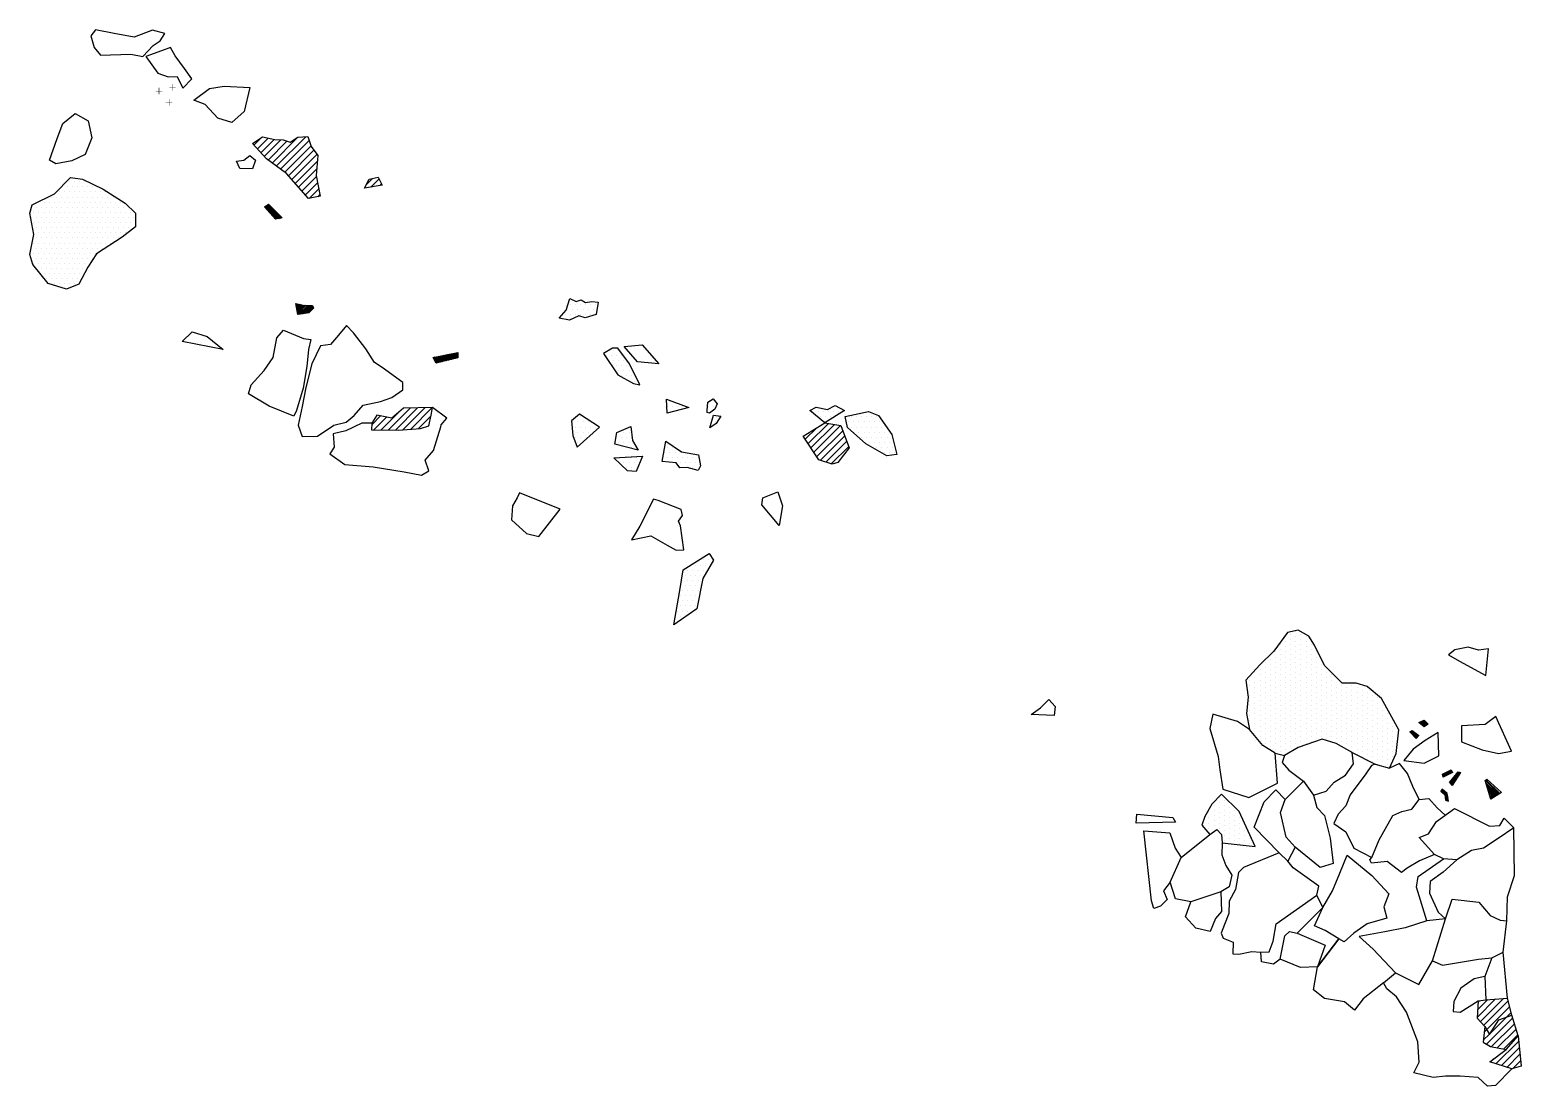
# Model space of a CAD drawing. Header units: metres. Extents: x -13.2 to -9.55, y -13.11 to -10.53.
import ezdxf

# ---------------------------------------------------------------- set-up
doc = ezdxf.new("R2010")
doc.units = ezdxf.units.M
doc.header["$LTSCALE"] = 25
doc.header["$MEASUREMENT"] = 0
doc.layers.get('0').update_dxf_attribs({"linetype": 'CONTINUOUS'})
for name, color, linetype in [('FEUER', 1, 'CONTINUOUS'), ('KNOCHEN', 2, 'CONTINUOUS'), ('KNOCHENSCHRAFF', 2, 'CONTINUOUS'), ('STEINE', 4, 'CONTINUOUS'), ('STEINESCHRAFF', 4, 'CONTINUOUS')]:
    doc.layers.add(name, color=color, linetype=linetype)

# ---------------------------------------------------------------- blocks, each defined once
blk = doc.blocks.new('*X1')
at = {"color": 0}
for p, q in [((-963.74, -1163.5), (-960.34, -1160.09)), ((-963.59, -1163.7), (-960.2, -1160.31)), ((-963.09, -1163.56), (-960.06, -1160.53)), ((-962.59, -1163.41), (-959.93, -1160.74)), ((-962.08, -1163.26), (-959.79, -1160.96)), ((-961.58, -1163.11), (-959.65, -1161.18)), ((-961.08, -1162.96), (-959.52, -1161.4)), ((-960.57, -1162.81), (-959.38, -1161.61)), ((-960.07, -1162.65), (-959.24, -1161.83)), ((-959.56, -1162.5), (-959.11, -1162.05)), ((-959.06, -1162.35), (-958.97, -1162.26)), ((-965.6, -1170.31), (-965.19, -1169.9)), ((-965.59, -1169.94), (-965.4, -1169.76)), ((-965.4, -1170.46), (-964.97, -1170.03)), ((-965.21, -1170.62), (-964.76, -1170.17)), ((-965.02, -1170.78), (-964.54, -1170.31)), ((-964.82, -1170.94), (-964.33, -1170.45)), ((-964.63, -1171.1), (-964.11, -1170.59)), ((-964.43, -1171.26), (-963.9, -1170.73)), ((-964.24, -1171.42), (-963.68, -1170.86)), ((-964.04, -1171.58), (-963.47, -1171)), ((-963.85, -1171.74), (-963.25, -1171.14)), ((-966.07, -1172.19), (-965.51, -1171.63)), ((-965.95, -1172.43), (-965.39, -1171.87)), ((-965.83, -1172.66), (-965.27, -1172.1)), ((-965.71, -1172.89), (-965.15, -1172.33)), ((-965.59, -1173.13), (-965.03, -1172.57)), ((-965.47, -1173.36), (-964.91, -1172.8)), ((-965.35, -1173.59), (-964.79, -1173.03)), ((-965.23, -1173.83), (-964.67, -1173.27)), ((-965.11, -1174.06), (-964.55, -1173.5)), ((-964.69, -1174), (-964.43, -1173.74)), ((-963.66, -1171.9), (-963.04, -1171.28)), ((-963.46, -1172.06), (-962.82, -1171.42)), ((-963.27, -1172.22), (-962.61, -1171.56)), ((-963.07, -1172.38), (-962.39, -1171.69)), ((-961.37, -1174.21), (-960.06, -1172.9)), ((-961.16, -1174.36), (-959.63, -1172.83)), ((-960.95, -1174.5), (-960.61, -1174.16)), ((-959.95, -1173.49), (-959.21, -1172.76)), ((-959.55, -1173.44), (-958.78, -1172.68)), ((-959.14, -1173.4), (-958.58, -1172.83)), ((-978.23, -1178.7), (-977.25, -1177.71)), ((-978.12, -1178.94), (-977.11, -1177.93)), ((-978.02, -1179.19), (-976.98, -1178.15)), ((-977.91, -1179.43), (-976.84, -1178.36)), ((-977.8, -1179.68), (-976.7, -1178.58)), ((-975.72, -1181.49), (-974.31, -1180.08)), ((-975.64, -1181.76), (-974.13, -1180.25)), ((-975.51, -1181.99), (-973.95, -1180.42)), ((-974.79, -1180.2), (-974.5, -1179.91))]:
    blk.add_line(p, q, dxfattribs=at)
blk = doc.blocks.new('*X2')
at = {"color": 0}
for p, q in [((-975, -1185), (-975, -1185)), ((-981.875, -1188.75), (-981.875, -1188.75)), ((-980.625, -1188.75), (-980.625, -1188.75)), ((-980, -1187.5), (-980, -1187.5)), ((-979.375, -1188.75), (-979.375, -1188.75)), ((-978.75, -1187.5), (-978.75, -1187.5)), ((-978.125, -1186.25), (-978.125, -1186.25)), ((-978.125, -1188.75), (-978.125, -1188.75)), ((-977.5, -1187.5), (-977.5, -1187.5)), ((-976.875, -1186.25), (-976.875, -1186.25)), ((-976.875, -1188.75), (-976.875, -1188.75)), ((-976.25, -1187.5), (-976.25, -1187.5)), ((-975.625, -1186.25), (-975.625, -1186.25)), ((-975.625, -1188.75), (-975.625, -1188.75)), ((-975, -1187.5), (-975, -1187.5)), ((-974.375, -1186.25), (-974.375, -1186.25)), ((-974.375, -1188.75), (-974.375, -1188.75)), ((-973.75, -1187.5), (-973.75, -1187.5)), ((-973.125, -1186.25), (-973.125, -1186.25)), ((-973.125, -1188.75), (-973.125, -1188.75)), ((-972.5, -1187.5), (-972.5, -1187.5)), ((-971.875, -1186.25), (-971.875, -1186.25)), ((-971.875, -1188.75), (-971.875, -1188.75)), ((-971.25, -1187.5), (-971.25, -1187.5)), ((-970.625, -1186.25), (-970.625, -1186.25)), ((-970.625, -1188.75), (-970.625, -1188.75)), ((-970, -1187.5), (-970, -1187.5)), ((-969.375, -1186.25), (-969.375, -1186.25)), ((-969.375, -1188.75), (-969.375, -1188.75)), ((-968.75, -1187.5), (-968.75, -1187.5)), ((-968.125, -1188.75), (-968.125, -1188.75)), ((-967.5, -1187.5), (-967.5, -1187.5)), ((-986.25, -1192.5), (-986.25, -1192.5)), ((-985, -1192.5), (-985, -1192.5)), ((-984.375, -1191.25), (-984.375, -1191.25)), ((-983.75, -1190), (-983.75, -1190)), ((-983.75, -1192.5), (-983.75, -1192.5)), ((-983.125, -1191.25), (-983.125, -1191.25)), ((-982.5, -1190), (-982.5, -1190)), ((-982.5, -1192.5), (-982.5, -1192.5)), ((-981.875, -1191.25), (-981.875, -1191.25)), ((-981.25, -1190), (-981.25, -1190)), ((-981.25, -1192.5), (-981.25, -1192.5)), ((-980.625, -1191.25), (-980.625, -1191.25)), ((-980, -1190), (-980, -1190)), ((-980, -1192.5), (-980, -1192.5)), ((-979.375, -1191.25), (-979.375, -1191.25)), ((-978.75, -1190), (-978.75, -1190)), ((-978.75, -1192.5), (-978.75, -1192.5)), ((-978.125, -1191.25), (-978.125, -1191.25)), ((-977.5, -1190), (-977.5, -1190)), ((-977.5, -1192.5), (-977.5, -1192.5)), ((-976.875, -1191.25), (-976.875, -1191.25)), ((-976.25, -1190), (-976.25, -1190)), ((-976.25, -1192.5), (-976.25, -1192.5)), ((-975.625, -1191.25), (-975.625, -1191.25)), ((-975, -1190), (-975, -1190)), ((-975, -1192.5), (-975, -1192.5)), ((-974.375, -1191.25), (-974.375, -1191.25)), ((-973.75, -1190), (-973.75, -1190)), ((-973.75, -1192.5), (-973.75, -1192.5)), ((-973.125, -1191.25), (-973.125, -1191.25)), ((-972.5, -1190), (-972.5, -1190)), ((-972.5, -1192.5), (-972.5, -1192.5)), ((-971.875, -1191.25), (-971.875, -1191.25)), ((-971.25, -1190), (-971.25, -1190)), ((-971.25, -1192.5), (-971.25, -1192.5)), ((-970.625, -1191.25), (-970.625, -1191.25)), ((-970, -1190), (-970, -1190)), ((-970, -1192.5), (-970, -1192.5)), ((-969.375, -1191.25), (-969.375, -1191.25)), ((-968.75, -1190), (-968.75, -1190)), ((-968.75, -1192.5), (-968.75, -1192.5)), ((-968.125, -1191.25), (-968.125, -1191.25)), ((-967.5, -1190), (-967.5, -1190)), ((-986.875, -1193.75), (-986.875, -1193.75)), ((-986.875, -1196.25), (-986.875, -1196.25)), ((-986.25, -1195), (-986.25, -1195)), ((-985.625, -1193.75), (-985.625, -1193.75)), ((-985.625, -1196.25), (-985.625, -1196.25)), ((-985, -1195), (-985, -1195)), ((-984.375, -1193.75), (-984.375, -1193.75)), ((-984.375, -1196.25), (-984.375, -1196.25)), ((-983.75, -1195), (-983.75, -1195)), ((-983.125, -1193.75), (-983.125, -1193.75)), ((-983.125, -1196.25), (-983.125, -1196.25)), ((-982.5, -1195), (-982.5, -1195)), ((-981.875, -1193.75), (-981.875, -1193.75)), ((-981.875, -1196.25), (-981.875, -1196.25)), ((-981.25, -1195), (-981.25, -1195)), ((-980.625, -1193.75), (-980.625, -1193.75)), ((-980.625, -1196.25), (-980.625, -1196.25)), ((-980, -1195), (-980, -1195)), ((-979.375, -1193.75), (-979.375, -1193.75)), ((-979.375, -1196.25), (-979.375, -1196.25)), ((-978.75, -1195), (-978.75, -1195)), ((-978.125, -1193.75), (-978.125, -1193.75)), ((-978.125, -1196.25), (-978.125, -1196.25)), ((-977.5, -1195), (-977.5, -1195)), ((-976.875, -1193.75), (-976.875, -1193.75)), ((-976.875, -1196.25), (-976.875, -1196.25)), ((-976.25, -1195), (-976.25, -1195)), ((-975.625, -1193.75), (-975.625, -1193.75)), ((-975.625, -1196.25), (-975.625, -1196.25)), ((-975, -1195), (-975, -1195)), ((-974.375, -1193.75), (-974.375, -1193.75)), ((-974.375, -1196.25), (-974.375, -1196.25)), ((-973.75, -1195), (-973.75, -1195)), ((-973.125, -1193.75), (-973.125, -1193.75)), ((-973.125, -1196.25), (-973.125, -1196.25)), ((-972.5, -1195), (-972.5, -1195)), ((-971.875, -1193.75), (-971.875, -1193.75)), ((-971.875, -1196.25), (-971.875, -1196.25)), ((-971.25, -1195), (-971.25, -1195)), ((-970.625, -1193.75), (-970.625, -1193.75)), ((-970.625, -1196.25), (-970.625, -1196.25)), ((-970, -1195), (-970, -1195)), ((-969.375, -1193.75), (-969.375, -1193.75)), ((-987.5, -1200), (-987.5, -1200)), ((-986.875, -1198.75), (-986.875, -1198.75)), ((-986.25, -1197.5), (-986.25, -1197.5)), ((-986.25, -1200), (-986.25, -1200)), ((-985.625, -1198.75), (-985.625, -1198.75)), ((-985, -1197.5), (-985, -1197.5)), ((-985, -1200), (-985, -1200)), ((-984.375, -1198.75), (-984.375, -1198.75)), ((-983.75, -1197.5), (-983.75, -1197.5)), ((-983.75, -1200), (-983.75, -1200)), ((-983.125, -1198.75), (-983.125, -1198.75)), ((-982.5, -1197.5), (-982.5, -1197.5)), ((-982.5, -1200), (-982.5, -1200)), ((-981.875, -1198.75), (-981.875, -1198.75)), ((-981.25, -1197.5), (-981.25, -1197.5)), ((-981.25, -1200), (-981.25, -1200)), ((-980.625, -1198.75), (-980.625, -1198.75)), ((-980, -1197.5), (-980, -1197.5)), ((-980, -1200), (-980, -1200)), ((-979.375, -1198.75), (-979.375, -1198.75)), ((-978.75, -1197.5), (-978.75, -1197.5)), ((-978.75, -1200), (-978.75, -1200)), ((-978.125, -1198.75), (-978.125, -1198.75)), ((-977.5, -1197.5), (-977.5, -1197.5)), ((-977.5, -1200), (-977.5, -1200)), ((-976.875, -1198.75), (-976.875, -1198.75)), ((-976.25, -1197.5), (-976.25, -1197.5)), ((-976.25, -1200), (-976.25, -1200)), ((-975.625, -1198.75), (-975.625, -1198.75)), ((-975, -1197.5), (-975, -1197.5)), ((-975, -1200), (-975, -1200)), ((-974.375, -1198.75), (-974.375, -1198.75)), ((-973.75, -1197.5), (-973.75, -1197.5)), ((-973.75, -1200), (-973.75, -1200)), ((-973.125, -1198.75), (-973.125, -1198.75)), ((-972.5, -1197.5), (-972.5, -1197.5)), ((-972.5, -1200), (-972.5, -1200)), ((-971.875, -1198.75), (-971.875, -1198.75)), ((-971.25, -1197.5), (-971.25, -1197.5)), ((-993.125, -1203.75), (-993.125, -1203.75)), ((-991.875, -1203.75), (-991.875, -1203.75)), ((-990.625, -1203.75), (-990.625, -1203.75)), ((-990, -1202.5), (-990, -1202.5)), ((-989.375, -1201.25), (-989.375, -1201.25)), ((-989.375, -1203.75), (-989.375, -1203.75)), ((-988.75, -1202.5), (-988.75, -1202.5)), ((-988.125, -1201.25), (-988.125, -1201.25)), ((-988.125, -1203.75), (-988.125, -1203.75)), ((-987.5, -1202.5), (-987.5, -1202.5)), ((-986.875, -1201.25), (-986.875, -1201.25)), ((-986.875, -1203.75), (-986.875, -1203.75)), ((-986.25, -1202.5), (-986.25, -1202.5)), ((-985.625, -1201.25), (-985.625, -1201.25)), ((-985.625, -1203.75), (-985.625, -1203.75)), ((-985, -1202.5), (-985, -1202.5)), ((-984.375, -1201.25), (-984.375, -1201.25)), ((-984.375, -1203.75), (-984.375, -1203.75)), ((-983.75, -1202.5), (-983.75, -1202.5)), ((-983.125, -1201.25), (-983.125, -1201.25)), ((-983.125, -1203.75), (-983.125, -1203.75)), ((-982.5, -1202.5), (-982.5, -1202.5)), ((-981.875, -1201.25), (-981.875, -1201.25)), ((-981.875, -1203.75), (-981.875, -1203.75)), ((-981.25, -1202.5), (-981.25, -1202.5)), ((-980.625, -1201.25), (-980.625, -1201.25)), ((-980.625, -1203.75), (-980.625, -1203.75)), ((-980, -1202.5), (-980, -1202.5)), ((-979.375, -1201.25), (-979.375, -1201.25)), ((-979.375, -1203.75), (-979.375, -1203.75)), ((-978.75, -1202.5), (-978.75, -1202.5)), ((-978.125, -1201.25), (-978.125, -1201.25)), ((-978.125, -1203.75), (-978.125, -1203.75)), ((-977.5, -1202.5), (-977.5, -1202.5)), ((-976.875, -1201.25), (-976.875, -1201.25)), ((-976.875, -1203.75), (-976.875, -1203.75)), ((-976.25, -1202.5), (-976.25, -1202.5)), ((-975.625, -1201.25), (-975.625, -1201.25)), ((-975.625, -1203.75), (-975.625, -1203.75)), ((-975, -1202.5), (-975, -1202.5)), ((-974.375, -1201.25), (-974.375, -1201.25)), ((-974.375, -1203.75), (-974.375, -1203.75)), ((-973.75, -1202.5), (-973.75, -1202.5)), ((-973.125, -1201.25), (-973.125, -1201.25)), ((-998.75, -1207.5), (-998.75, -1207.5)), ((-997.5, -1207.5), (-997.5, -1207.5)), ((-996.875, -1206.25), (-996.875, -1206.25)), ((-996.25, -1207.5), (-996.25, -1207.5)), ((-995.625, -1206.25), (-995.625, -1206.25)), ((-995, -1205), (-995, -1205)), ((-995, -1207.5), (-995, -1207.5)), ((-994.375, -1206.25), (-994.375, -1206.25)), ((-993.75, -1205), (-993.75, -1205)), ((-993.75, -1207.5), (-993.75, -1207.5)), ((-993.125, -1206.25), (-993.125, -1206.25)), ((-992.5, -1205), (-992.5, -1205)), ((-992.5, -1207.5), (-992.5, -1207.5)), ((-991.875, -1206.25), (-991.875, -1206.25)), ((-991.25, -1205), (-991.25, -1205)), ((-991.25, -1207.5), (-991.25, -1207.5)), ((-990.625, -1206.25), (-990.625, -1206.25)), ((-990, -1205), (-990, -1205)), ((-990, -1207.5), (-990, -1207.5)), ((-989.375, -1206.25), (-989.375, -1206.25)), ((-988.75, -1205), (-988.75, -1205)), ((-988.75, -1207.5), (-988.75, -1207.5)), ((-988.125, -1206.25), (-988.125, -1206.25)), ((-987.5, -1205), (-987.5, -1205)), ((-987.5, -1207.5), (-987.5, -1207.5)), ((-986.875, -1206.25), (-986.875, -1206.25)), ((-986.25, -1205), (-986.25, -1205)), ((-986.25, -1207.5), (-986.25, -1207.5)), ((-985.625, -1206.25), (-985.625, -1206.25)), ((-985, -1205), (-985, -1205)), ((-985, -1207.5), (-985, -1207.5)), ((-984.375, -1206.25), (-984.375, -1206.25)), ((-983.75, -1205), (-983.75, -1205)), ((-983.75, -1207.5), (-983.75, -1207.5)), ((-983.125, -1206.25), (-983.125, -1206.25)), ((-982.5, -1205), (-982.5, -1205)), ((-982.5, -1207.5), (-982.5, -1207.5)), ((-981.875, -1206.25), (-981.875, -1206.25)), ((-981.25, -1205), (-981.25, -1205)), ((-981.25, -1207.5), (-981.25, -1207.5)), ((-980.625, -1206.25), (-980.625, -1206.25)), ((-980, -1205), (-980, -1205)), ((-980, -1207.5), (-980, -1207.5)), ((-979.375, -1206.25), (-979.375, -1206.25)), ((-978.75, -1205), (-978.75, -1205)), ((-978.75, -1207.5), (-978.75, -1207.5)), ((-978.125, -1206.25), (-978.125, -1206.25)), ((-977.5, -1205), (-977.5, -1205)), ((-977.5, -1207.5), (-977.5, -1207.5)), ((-976.875, -1206.25), (-976.875, -1206.25)), ((-976.25, -1205), (-976.25, -1205)), ((-976.25, -1207.5), (-976.25, -1207.5)), ((-975.625, -1206.25), (-975.625, -1206.25)), ((-975, -1205), (-975, -1205)), ((-975, -1207.5), (-975, -1207.5)), ((-974.375, -1206.25), (-974.375, -1206.25)), ((-973.75, -1205), (-973.75, -1205)), ((-973.75, -1207.5), (-973.75, -1207.5)), ((-973.125, -1206.25), (-973.125, -1206.25)), ((-972.5, -1207.5), (-972.5, -1207.5)), ((-1000, -1210), (-1000, -1210)), ((-999.375, -1208.75), (-999.375, -1208.75)), ((-999.375, -1211.25), (-999.375, -1211.25)), ((-998.75, -1210), (-998.75, -1210)), ((-998.125, -1208.75), (-998.125, -1208.75)), ((-998.125, -1211.25), (-998.125, -1211.25)), ((-997.5, -1210), (-997.5, -1210)), ((-996.875, -1208.75), (-996.875, -1208.75)), ((-996.875, -1211.25), (-996.875, -1211.25)), ((-996.25, -1210), (-996.25, -1210)), ((-995.625, -1208.75), (-995.625, -1208.75)), ((-995.625, -1211.25), (-995.625, -1211.25)), ((-995, -1210), (-995, -1210)), ((-994.375, -1208.75), (-994.375, -1208.75)), ((-994.375, -1211.25), (-994.375, -1211.25)), ((-993.75, -1210), (-993.75, -1210)), ((-993.125, -1208.75), (-993.125, -1208.75)), ((-993.125, -1211.25), (-993.125, -1211.25)), ((-992.5, -1210), (-992.5, -1210)), ((-991.875, -1208.75), (-991.875, -1208.75)), ((-991.875, -1211.25), (-991.875, -1211.25)), ((-991.25, -1210), (-991.25, -1210)), ((-990.625, -1208.75), (-990.625, -1208.75)), ((-990.625, -1211.25), (-990.625, -1211.25)), ((-990, -1210), (-990, -1210)), ((-989.375, -1208.75), (-989.375, -1208.75)), ((-989.375, -1211.25), (-989.375, -1211.25)), ((-988.75, -1210), (-988.75, -1210)), ((-988.125, -1208.75), (-988.125, -1208.75)), ((-988.125, -1211.25), (-988.125, -1211.25)), ((-987.5, -1210), (-987.5, -1210)), ((-986.875, -1208.75), (-986.875, -1208.75)), ((-986.875, -1211.25), (-986.875, -1211.25)), ((-986.25, -1210), (-986.25, -1210)), ((-985.625, -1208.75), (-985.625, -1208.75)), ((-985.625, -1211.25), (-985.625, -1211.25)), ((-985, -1210), (-985, -1210)), ((-984.375, -1208.75), (-984.375, -1208.75)), ((-984.375, -1211.25), (-984.375, -1211.25)), ((-983.75, -1210), (-983.75, -1210)), ((-983.125, -1208.75), (-983.125, -1208.75)), ((-983.125, -1211.25), (-983.125, -1211.25)), ((-982.5, -1210), (-982.5, -1210)), ((-981.875, -1208.75), (-981.875, -1208.75)), ((-981.875, -1211.25), (-981.875, -1211.25)), ((-981.25, -1210), (-981.25, -1210)), ((-980.625, -1208.75), (-980.625, -1208.75)), ((-980.625, -1211.25), (-980.625, -1211.25)), ((-980, -1210), (-980, -1210)), ((-979.375, -1208.75), (-979.375, -1208.75)), ((-979.375, -1211.25), (-979.375, -1211.25)), ((-978.75, -1210), (-978.75, -1210)), ((-978.125, -1208.75), (-978.125, -1208.75)), ((-978.125, -1211.25), (-978.125, -1211.25)), ((-977.5, -1210), (-977.5, -1210)), ((-976.875, -1208.75), (-976.875, -1208.75)), ((-976.875, -1211.25), (-976.875, -1211.25)), ((-976.25, -1210), (-976.25, -1210)), ((-975.625, -1208.75), (-975.625, -1208.75)), ((-975.625, -1211.25), (-975.625, -1211.25)), ((-975, -1210), (-975, -1210)), ((-974.375, -1208.75), (-974.375, -1208.75)), ((-974.375, -1211.25), (-974.375, -1211.25)), ((-973.75, -1210), (-973.75, -1210)), ((-973.125, -1208.75), (-973.125, -1208.75)), ((-973.125, -1211.25), (-973.125, -1211.25)), ((-972.5, -1210), (-972.5, -1210)), ((-971.875, -1211.25), (-971.875, -1211.25)), ((-970.625, -1211.25), (-970.625, -1211.25)), ((-998.75, -1212.5), (-998.75, -1212.5)), ((-997.5, -1212.5), (-997.5, -1212.5)), ((-996.875, -1213.75), (-996.875, -1213.75)), ((-996.25, -1212.5), (-996.25, -1212.5)), ((-995.625, -1213.75), (-995.625, -1213.75)), ((-995, -1212.5), (-995, -1212.5)), ((-995, -1215), (-995, -1215)), ((-994.375, -1213.75), (-994.375, -1213.75)), ((-993.75, -1212.5), (-993.75, -1212.5)), ((-993.75, -1215), (-993.75, -1215)), ((-993.125, -1213.75), (-993.125, -1213.75)), ((-992.5, -1212.5), (-992.5, -1212.5)), ((-992.5, -1215), (-992.5, -1215)), ((-991.875, -1213.75), (-991.875, -1213.75)), ((-991.25, -1212.5), (-991.25, -1212.5)), ((-991.25, -1215), (-991.25, -1215)), ((-990.625, -1213.75), (-990.625, -1213.75)), ((-990, -1212.5), (-990, -1212.5)), ((-990, -1215), (-990, -1215)), ((-989.375, -1213.75), (-989.375, -1213.75)), ((-988.75, -1212.5), (-988.75, -1212.5)), ((-988.75, -1215), (-988.75, -1215)), ((-988.125, -1213.75), (-988.125, -1213.75)), ((-987.5, -1212.5), (-987.5, -1212.5)), ((-987.5, -1215), (-987.5, -1215)), ((-986.875, -1213.75), (-986.875, -1213.75)), ((-986.25, -1212.5), (-986.25, -1212.5)), ((-986.25, -1215), (-986.25, -1215)), ((-985.625, -1213.75), (-985.625, -1213.75)), ((-985, -1212.5), (-985, -1212.5)), ((-985, -1215), (-985, -1215)), ((-984.375, -1213.75), (-984.375, -1213.75)), ((-983.75, -1212.5), (-983.75, -1212.5)), ((-983.75, -1215), (-983.75, -1215)), ((-983.125, -1213.75), (-983.125, -1213.75)), ((-982.5, -1212.5), (-982.5, -1212.5)), ((-982.5, -1215), (-982.5, -1215)), ((-981.875, -1213.75), (-981.875, -1213.75)), ((-981.25, -1212.5), (-981.25, -1212.5)), ((-981.25, -1215), (-981.25, -1215)), ((-980.625, -1213.75), (-980.625, -1213.75)), ((-980, -1212.5), (-980, -1212.5)), ((-980, -1215), (-980, -1215)), ((-979.375, -1213.75), (-979.375, -1213.75)), ((-978.75, -1212.5), (-978.75, -1212.5)), ((-978.75, -1215), (-978.75, -1215)), ((-978.125, -1213.75), (-978.125, -1213.75)), ((-977.5, -1212.5), (-977.5, -1212.5)), ((-977.5, -1215), (-977.5, -1215)), ((-976.875, -1213.75), (-976.875, -1213.75)), ((-976.25, -1212.5), (-976.25, -1212.5)), ((-976.25, -1215), (-976.25, -1215)), ((-975.625, -1213.75), (-975.625, -1213.75)), ((-975, -1212.5), (-975, -1212.5)), ((-975, -1215), (-975, -1215)), ((-974.375, -1213.75), (-974.375, -1213.75)), ((-973.75, -1212.5), (-973.75, -1212.5)), ((-973.75, -1215), (-973.75, -1215)), ((-973.125, -1213.75), (-973.125, -1213.75)), ((-972.5, -1212.5), (-972.5, -1212.5)), ((-972.5, -1215), (-972.5, -1215)), ((-971.875, -1213.75), (-971.875, -1213.75)), ((-971.25, -1212.5), (-971.25, -1212.5)), ((-971.25, -1215), (-971.25, -1215)), ((-970.625, -1213.75), (-970.625, -1213.75)), ((-970, -1212.5), (-970, -1212.5)), ((-993.125, -1216.25), (-993.125, -1216.25)), ((-992.5, -1217.5), (-992.5, -1217.5)), ((-991.875, -1216.25), (-991.875, -1216.25)), ((-991.25, -1217.5), (-991.25, -1217.5)), ((-990.625, -1216.25), (-990.625, -1216.25)), ((-990, -1217.5), (-990, -1217.5)), ((-989.375, -1216.25), (-989.375, -1216.25)), ((-988.75, -1217.5), (-988.75, -1217.5)), ((-988.125, -1216.25), (-988.125, -1216.25)), ((-987.5, -1217.5), (-987.5, -1217.5)), ((-986.875, -1216.25), (-986.875, -1216.25)), ((-986.25, -1217.5), (-986.25, -1217.5)), ((-985.625, -1216.25), (-985.625, -1216.25)), ((-985, -1217.5), (-985, -1217.5)), ((-984.375, -1216.25), (-984.375, -1216.25)), ((-983.75, -1217.5), (-983.75, -1217.5)), ((-983.125, -1216.25), (-983.125, -1216.25)), ((-982.5, -1217.5), (-982.5, -1217.5)), ((-981.875, -1216.25), (-981.875, -1216.25)), ((-981.25, -1217.5), (-981.25, -1217.5)), ((-980.625, -1216.25), (-980.625, -1216.25)), ((-980, -1217.5), (-980, -1217.5)), ((-979.375, -1216.25), (-979.375, -1216.25)), ((-978.75, -1217.5), (-978.75, -1217.5)), ((-978.125, -1216.25), (-978.125, -1216.25)), ((-977.5, -1217.5), (-977.5, -1217.5)), ((-976.875, -1216.25), (-976.875, -1216.25)), ((-976.25, -1217.5), (-976.25, -1217.5)), ((-975.625, -1216.25), (-975.625, -1216.25)), ((-975, -1217.5), (-975, -1217.5)), ((-974.375, -1216.25), (-974.375, -1216.25)), ((-973.75, -1217.5), (-973.75, -1217.5)), ((-973.125, -1216.25), (-973.125, -1216.25)), ((-972.5, -1217.5), (-972.5, -1217.5)), ((-971.875, -1216.25), (-971.875, -1216.25)), ((-991.875, -1218.75), (-991.875, -1218.75)), ((-990.625, -1218.75), (-990.625, -1218.75)), ((-990, -1220), (-990, -1220)), ((-989.375, -1218.75), (-989.375, -1218.75)), ((-988.75, -1220), (-988.75, -1220)), ((-988.125, -1218.75), (-988.125, -1218.75)), ((-988.125, -1221.25), (-988.125, -1221.25)), ((-987.5, -1220), (-987.5, -1220)), ((-986.875, -1218.75), (-986.875, -1218.75)), ((-986.875, -1221.25), (-986.875, -1221.25)), ((-986.25, -1220), (-986.25, -1220)), ((-985.625, -1218.75), (-985.625, -1218.75)), ((-985.625, -1221.25), (-985.625, -1221.25)), ((-985, -1220), (-985, -1220)), ((-984.375, -1218.75), (-984.375, -1218.75)), ((-984.375, -1221.25), (-984.375, -1221.25)), ((-983.75, -1220), (-983.75, -1220)), ((-983.125, -1218.75), (-983.125, -1218.75)), ((-983.125, -1221.25), (-983.125, -1221.25)), ((-982.5, -1220), (-982.5, -1220)), ((-981.875, -1218.75), (-981.875, -1218.75)), ((-981.875, -1221.25), (-981.875, -1221.25)), ((-981.25, -1220), (-981.25, -1220)), ((-980.625, -1218.75), (-980.625, -1218.75)), ((-980.625, -1221.25), (-980.625, -1221.25)), ((-980, -1220), (-980, -1220)), ((-979.375, -1218.75), (-979.375, -1218.75)), ((-979.375, -1221.25), (-979.375, -1221.25)), ((-978.75, -1220), (-978.75, -1220)), ((-978.125, -1218.75), (-978.125, -1218.75)), ((-978.125, -1221.25), (-978.125, -1221.25)), ((-977.5, -1220), (-977.5, -1220)), ((-976.875, -1218.75), (-976.875, -1218.75)), ((-976.875, -1221.25), (-976.875, -1221.25)), ((-976.25, -1220), (-976.25, -1220)), ((-975.625, -1218.75), (-975.625, -1218.75)), ((-975, -1220), (-975, -1220)), ((-974.375, -1218.75), (-974.375, -1218.75)), ((-973.125, -1218.75), (-973.125, -1218.75)), ((-949.375, -1221.25), (-949.375, -1221.25)), ((-948.125, -1221.25), (-948.125, -1221.25)), ((-947.5, -1220), (-947.5, -1220)), ((-956.25, -1225), (-956.25, -1225)), ((-955.625, -1223.75), (-955.625, -1223.75)), ((-955, -1225), (-955, -1225)), ((-954.375, -1223.75), (-954.375, -1223.75)), ((-953.75, -1225), (-953.75, -1225)), ((-953.125, -1223.75), (-953.125, -1223.75)), ((-952.5, -1222.5), (-952.5, -1222.5)), ((-952.5, -1225), (-952.5, -1225)), ((-951.875, -1223.75), (-951.875, -1223.75)), ((-951.25, -1222.5), (-951.25, -1222.5)), ((-951.25, -1225), (-951.25, -1225)), ((-950.625, -1223.75), (-950.625, -1223.75)), ((-950, -1222.5), (-950, -1222.5)), ((-950, -1225), (-950, -1225)), ((-949.375, -1223.75), (-949.375, -1223.75)), ((-948.75, -1222.5), (-948.75, -1222.5)), ((-948.75, -1225), (-948.75, -1225)), ((-948.125, -1223.75), (-948.125, -1223.75)), ((-959.375, -1228.75), (-959.375, -1228.75)), ((-958.75, -1227.5), (-958.75, -1227.5)), ((-958.125, -1226.25), (-958.125, -1226.25)), ((-958.125, -1228.75), (-958.125, -1228.75)), ((-957.5, -1227.5), (-957.5, -1227.5)), ((-956.875, -1226.25), (-956.875, -1226.25)), ((-956.875, -1228.75), (-956.875, -1228.75)), ((-956.25, -1227.5), (-956.25, -1227.5)), ((-955.625, -1226.25), (-955.625, -1226.25)), ((-955.625, -1228.75), (-955.625, -1228.75)), ((-955, -1227.5), (-955, -1227.5)), ((-954.375, -1226.25), (-954.375, -1226.25)), ((-954.375, -1228.75), (-954.375, -1228.75)), ((-953.75, -1227.5), (-953.75, -1227.5)), ((-953.125, -1226.25), (-953.125, -1226.25)), ((-953.125, -1228.75), (-953.125, -1228.75)), ((-952.5, -1227.5), (-952.5, -1227.5)), ((-951.875, -1226.25), (-951.875, -1226.25)), ((-951.875, -1228.75), (-951.875, -1228.75)), ((-951.25, -1227.5), (-951.25, -1227.5)), ((-950.625, -1226.25), (-950.625, -1226.25)), ((-950, -1227.5), (-950, -1227.5)), ((-949.375, -1226.25), (-949.375, -1226.25)), ((-948.75, -1227.5), (-948.75, -1227.5)), ((-948.125, -1226.25), (-948.125, -1226.25)), ((-957.5, -1230), (-957.5, -1230)), ((-956.25, -1230), (-956.25, -1230)), ((-955.625, -1231.25), (-955.625, -1231.25)), ((-955, -1230), (-955, -1230)), ((-954.375, -1231.25), (-954.375, -1231.25)), ((-953.75, -1230), (-953.75, -1230)), ((-953.75, -1232.5), (-953.75, -1232.5)), ((-953.125, -1231.25), (-953.125, -1231.25)), ((-952.5, -1230), (-952.5, -1230)), ((-952.5, -1232.5), (-952.5, -1232.5)), ((-951.875, -1231.25), (-951.875, -1231.25)), ((-951.25, -1230), (-951.25, -1230)), ((-950.625, -1231.25), (-950.625, -1231.25))]:
    blk.add_line(p, q, dxfattribs=at)
blk = doc.blocks.new('*X3')
at = {"color": 0}
for p, q in [((-1262.29, -1096.12), (-1262.23, -1096.06)), ((-1262.13, -1096.31), (-1261.32, -1095.51)), ((-1261.96, -1096.5), (-1261.15, -1095.69)), ((-1261.8, -1096.69), (-1260.97, -1095.86)), ((-1261.64, -1096.88), (-1260.8, -1096.04)), ((-1261.47, -1097.07), (-1260.62, -1096.22)), ((-1261.31, -1097.26), (-1260.45, -1096.4)), ((-1261.14, -1097.45), (-1260.27, -1096.58)), ((-1260.98, -1097.64), (-1260.1, -1096.75)), ((-1260.82, -1097.83), (-1259.92, -1096.93)), ((-1260.65, -1098.02), (-1259.75, -1097.11)), ((-1260.49, -1098.21), (-1259.57, -1097.29)), ((-1260.32, -1098.4), (-1259.39, -1097.47)), ((-1260.16, -1098.58), (-1259.22, -1097.64)), ((-1259.99, -1098.77), (-1259.04, -1097.82)), ((-1259.83, -1098.96), (-1258.87, -1098)), ((-1259.67, -1099.15), (-1258.69, -1098.18)), ((-1259.26, -1099.1), (-1258.52, -1098.36)), ((-1258.82, -1099.01), (-1258.34, -1098.54)), ((-1258.39, -1098.93), (-1258.17, -1098.71)), ((-1254.61, -1119.91), (-1254.48, -1119.78)), ((-1254.56, -1120.21), (-1254.2, -1119.85)), ((-1254.5, -1120.5), (-1253.91, -1119.92)), ((-1254.44, -1120.8), (-1253.63, -1119.98)), ((-1254.39, -1121.1), (-1253.34, -1120.05)), ((-1254.33, -1121.4), (-1253.06, -1120.12)), ((-1254.28, -1121.7), (-1252.74, -1120.16)), ((-1254.22, -1121.99), (-1252.41, -1120.18)), ((-1254.17, -1122.29), (-1252.08, -1120.2)), ((-1254, -1122.47), (-1251.75, -1120.23)), ((-1253.58, -1122.41), (-1251.42, -1120.25)), ((-1253.16, -1122.35), (-1251.08, -1120.27)), ((-1252.74, -1122.28), (-1250.75, -1120.29)), ((-1252.32, -1122.22), (-1250.55, -1120.44)), ((-1251.91, -1122.15), (-1250.45, -1120.69)), ((-1251.49, -1122.09), (-1251.25, -1121.85)), ((-1221.03, -1132.99), (-1220.97, -1132.93)), ((-1220.91, -1133.23), (-1220.53, -1132.85)), ((-1220.79, -1133.47), (-1220.09, -1132.76)), ((-1220.67, -1133.7), (-1219.65, -1132.68)), ((-1220.56, -1133.94), (-1219.21, -1132.59)), ((-1220.44, -1134.17), (-1218.78, -1132.51)), ((-1220.28, -1134.36), (-1218.34, -1132.42)), ((-1219.81, -1134.25), (-1217.9, -1132.34)), ((-1219.35, -1134.14), (-1217.46, -1132.25)), ((-1218.88, -1134.03), (-1217.02, -1132.17)), ((-1218.41, -1133.92), (-1216.58, -1132.08)), ((-1217.95, -1133.8), (-1216.14, -1132)), ((-1217.48, -1133.69), (-1215.71, -1131.91)), ((-1217.02, -1133.58), (-1215.27, -1131.83)), ((-1216.55, -1133.47), (-1214.98, -1131.9)), ((-1216.09, -1133.35), (-1215, -1132.26)), ((-1215.62, -1133.24), (-1215.01, -1132.63)), ((-1215.16, -1133.13), (-1215.02, -1133))]:
    blk.add_line(p, q, dxfattribs=at)
blk = doc.blocks.new('*X4')
at = {"color": 0}
for p, q in [((-1264.9, -1081.05), (-1262.93, -1079.08)), ((-1264.05, -1081.97), (-1261.4, -1079.32)), ((-1263.2, -1082.89), (-1259.95, -1079.64)), ((-1262.36, -1083.81), (-1258.29, -1079.75)), ((-1260.43, -1085.43), (-1254.12, -1079.11)), ((-1259.42, -1086.17), (-1252.23, -1078.99)), ((-1258.4, -1086.92), (-1251.42, -1079.94)), ((-1261.45, -1084.68), (-1256.83, -1080.05)), ((-1257.38, -1087.67), (-1250.97, -1081.27)), ((-1256.47, -1088.53), (-1250.24, -1082.3)), ((-1255.64, -1089.47), (-1249.48, -1083.31)), ((-1254.81, -1090.41), (-1249.42, -1085.01)), ((-1253.98, -1091.35), (-1249.58, -1086.94)), ((-1253.15, -1092.29), (-1249.64, -1088.77)), ((-1252.32, -1093.22), (-1249.34, -1090.24)), ((-1237.35, -1090.63), (-1235.92, -1089.19)), ((-1236.26, -1091.3), (-1234.31, -1089.35)), ((-1234.13, -1090.94), (-1233.7, -1090.51)), ((-1251.42, -1094.09), (-1249.05, -1091.71)), ((-1249.22, -1093.66), (-1248.75, -1093.19)), ((-1232.05, -1150.73), (-1226.68, -1145.36)), ((-1230.3, -1150.75), (-1224.85, -1145.3)), ((-1228.46, -1150.68), (-1223.03, -1145.25)), ((-1226.55, -1150.54), (-1221.26, -1145.24)), ((-1236.08, -1149.46), (-1233.91, -1147.29)), ((-1235.53, -1150.68), (-1232.45, -1147.59)), ((-1233.79, -1150.7), (-1229.54, -1146.45)), ((-1224.64, -1150.39), (-1221.61, -1147.37)), ((-1129.31, -1154.06), (-1124.35, -1149.1)), ((-1222.22, -1149.74), (-1222.04, -1149.56)), ((-1130.02, -1153), (-1127.18, -1150.16)), ((-1128.61, -1155.12), (-1122.86, -1149.37)), ((-1127.9, -1156.18), (-1121.36, -1149.65)), ((-1127.19, -1157.24), (-1120.84, -1150.89)), ((-1126.32, -1158.14), (-1120.36, -1152.18)), ((-1124.99, -1158.58), (-1119.87, -1153.46)), ((-1123.66, -1159.02), (-1119.39, -1154.74))]:
    blk.add_line(p, q, dxfattribs=at)
blk = doc.blocks.new('LB')
at = {"layer": 'FEUER', "const_width": 0.1}
for points in [[(0, 0), (0, -1.6)], [(-0.8, -0.8), (0.8, -0.8)]]:
    blk.add_lwpolyline(points, dxfattribs=at)
blk = doc.blocks.new('*X6')
at = {"color": 0}
for p, q in [((-1310, -1090), (-1310, -1090)), ((-1308.75, -1090), (-1308.75, -1090)), ((-1307.5, -1090), (-1307.5, -1090)), ((-1306.25, -1090), (-1306.25, -1090)), ((-1314.375, -1093.75), (-1314.375, -1093.75)), ((-1313.125, -1093.75), (-1313.125, -1093.75)), ((-1312.5, -1092.5), (-1312.5, -1092.5)), ((-1311.875, -1091.25), (-1311.875, -1091.25)), ((-1311.875, -1093.75), (-1311.875, -1093.75)), ((-1311.25, -1092.5), (-1311.25, -1092.5)), ((-1310.625, -1091.25), (-1310.625, -1091.25)), ((-1310.625, -1093.75), (-1310.625, -1093.75)), ((-1310, -1092.5), (-1310, -1092.5)), ((-1309.375, -1091.25), (-1309.375, -1091.25)), ((-1309.375, -1093.75), (-1309.375, -1093.75)), ((-1308.75, -1092.5), (-1308.75, -1092.5)), ((-1308.125, -1091.25), (-1308.125, -1091.25)), ((-1308.125, -1093.75), (-1308.125, -1093.75)), ((-1307.5, -1092.5), (-1307.5, -1092.5)), ((-1306.875, -1091.25), (-1306.875, -1091.25)), ((-1306.875, -1093.75), (-1306.875, -1093.75)), ((-1306.25, -1092.5), (-1306.25, -1092.5)), ((-1305.625, -1091.25), (-1305.625, -1091.25)), ((-1305.625, -1093.75), (-1305.625, -1093.75)), ((-1305, -1092.5), (-1305, -1092.5)), ((-1304.375, -1091.25), (-1304.375, -1091.25)), ((-1304.375, -1093.75), (-1304.375, -1093.75)), ((-1303.75, -1092.5), (-1303.75, -1092.5)), ((-1303.125, -1091.25), (-1303.125, -1091.25)), ((-1303.125, -1093.75), (-1303.125, -1093.75)), ((-1302.5, -1092.5), (-1302.5, -1092.5)), ((-1301.875, -1093.75), (-1301.875, -1093.75)), ((-1301.25, -1092.5), (-1301.25, -1092.5)), ((-1300.625, -1093.75), (-1300.625, -1093.75)), ((-1299.375, -1093.75), (-1299.375, -1093.75)), ((-1318.75, -1097.5), (-1318.75, -1097.5)), ((-1318.125, -1096.25), (-1318.125, -1096.25)), ((-1317.5, -1095), (-1317.5, -1095)), ((-1317.5, -1097.5), (-1317.5, -1097.5)), ((-1316.875, -1096.25), (-1316.875, -1096.25)), ((-1316.25, -1095), (-1316.25, -1095)), ((-1316.25, -1097.5), (-1316.25, -1097.5)), ((-1315.625, -1096.25), (-1315.625, -1096.25)), ((-1315, -1095), (-1315, -1095)), ((-1315, -1097.5), (-1315, -1097.5)), ((-1314.375, -1096.25), (-1314.375, -1096.25)), ((-1313.75, -1095), (-1313.75, -1095)), ((-1313.75, -1097.5), (-1313.75, -1097.5)), ((-1313.125, -1096.25), (-1313.125, -1096.25)), ((-1312.5, -1095), (-1312.5, -1095)), ((-1312.5, -1097.5), (-1312.5, -1097.5)), ((-1311.875, -1096.25), (-1311.875, -1096.25)), ((-1311.25, -1095), (-1311.25, -1095)), ((-1311.25, -1097.5), (-1311.25, -1097.5)), ((-1310.625, -1096.25), (-1310.625, -1096.25)), ((-1310, -1095), (-1310, -1095)), ((-1310, -1097.5), (-1310, -1097.5)), ((-1309.375, -1096.25), (-1309.375, -1096.25)), ((-1308.75, -1095), (-1308.75, -1095)), ((-1308.75, -1097.5), (-1308.75, -1097.5)), ((-1308.125, -1096.25), (-1308.125, -1096.25)), ((-1307.5, -1095), (-1307.5, -1095)), ((-1307.5, -1097.5), (-1307.5, -1097.5)), ((-1306.875, -1096.25), (-1306.875, -1096.25)), ((-1306.25, -1095), (-1306.25, -1095)), ((-1306.25, -1097.5), (-1306.25, -1097.5)), ((-1305.625, -1096.25), (-1305.625, -1096.25)), ((-1305, -1095), (-1305, -1095)), ((-1305, -1097.5), (-1305, -1097.5)), ((-1304.375, -1096.25), (-1304.375, -1096.25)), ((-1303.75, -1095), (-1303.75, -1095)), ((-1303.75, -1097.5), (-1303.75, -1097.5)), ((-1303.125, -1096.25), (-1303.125, -1096.25)), ((-1302.5, -1095), (-1302.5, -1095)), ((-1302.5, -1097.5), (-1302.5, -1097.5)), ((-1301.875, -1096.25), (-1301.875, -1096.25)), ((-1301.25, -1095), (-1301.25, -1095)), ((-1301.25, -1097.5), (-1301.25, -1097.5)), ((-1300.625, -1096.25), (-1300.625, -1096.25)), ((-1300, -1095), (-1300, -1095)), ((-1300, -1097.5), (-1300, -1097.5)), ((-1299.375, -1096.25), (-1299.375, -1096.25)), ((-1298.75, -1095), (-1298.75, -1095)), ((-1298.75, -1097.5), (-1298.75, -1097.5)), ((-1298.125, -1096.25), (-1298.125, -1096.25)), ((-1297.5, -1095), (-1297.5, -1095)), ((-1297.5, -1097.5), (-1297.5, -1097.5)), ((-1296.875, -1096.25), (-1296.875, -1096.25)), ((-1296.25, -1097.5), (-1296.25, -1097.5)), ((-1295.625, -1096.25), (-1295.625, -1096.25)), ((-1295, -1097.5), (-1295, -1097.5)), ((-1319.375, -1098.75), (-1319.375, -1098.75)), ((-1318.75, -1100), (-1318.75, -1100)), ((-1318.125, -1098.75), (-1318.125, -1098.75)), ((-1318.125, -1101.25), (-1318.125, -1101.25)), ((-1317.5, -1100), (-1317.5, -1100)), ((-1316.875, -1098.75), (-1316.875, -1098.75)), ((-1316.875, -1101.25), (-1316.875, -1101.25)), ((-1316.25, -1100), (-1316.25, -1100)), ((-1315.625, -1098.75), (-1315.625, -1098.75)), ((-1315.625, -1101.25), (-1315.625, -1101.25)), ((-1315, -1100), (-1315, -1100)), ((-1314.375, -1098.75), (-1314.375, -1098.75)), ((-1314.375, -1101.25), (-1314.375, -1101.25)), ((-1313.75, -1100), (-1313.75, -1100)), ((-1313.125, -1098.75), (-1313.125, -1098.75)), ((-1313.125, -1101.25), (-1313.125, -1101.25)), ((-1312.5, -1100), (-1312.5, -1100)), ((-1311.875, -1098.75), (-1311.875, -1098.75)), ((-1311.875, -1101.25), (-1311.875, -1101.25)), ((-1311.25, -1100), (-1311.25, -1100)), ((-1310.625, -1098.75), (-1310.625, -1098.75)), ((-1310.625, -1101.25), (-1310.625, -1101.25)), ((-1310, -1100), (-1310, -1100)), ((-1309.375, -1098.75), (-1309.375, -1098.75)), ((-1309.375, -1101.25), (-1309.375, -1101.25)), ((-1308.75, -1100), (-1308.75, -1100)), ((-1308.125, -1098.75), (-1308.125, -1098.75)), ((-1308.125, -1101.25), (-1308.125, -1101.25)), ((-1307.5, -1100), (-1307.5, -1100)), ((-1306.875, -1098.75), (-1306.875, -1098.75)), ((-1306.875, -1101.25), (-1306.875, -1101.25)), ((-1306.25, -1100), (-1306.25, -1100)), ((-1305.625, -1098.75), (-1305.625, -1098.75)), ((-1305.625, -1101.25), (-1305.625, -1101.25)), ((-1305, -1100), (-1305, -1100)), ((-1304.375, -1098.75), (-1304.375, -1098.75)), ((-1304.375, -1101.25), (-1304.375, -1101.25)), ((-1303.75, -1100), (-1303.75, -1100)), ((-1303.125, -1098.75), (-1303.125, -1098.75)), ((-1303.125, -1101.25), (-1303.125, -1101.25)), ((-1302.5, -1100), (-1302.5, -1100)), ((-1301.875, -1098.75), (-1301.875, -1098.75)), ((-1301.875, -1101.25), (-1301.875, -1101.25)), ((-1301.25, -1100), (-1301.25, -1100)), ((-1300.625, -1098.75), (-1300.625, -1098.75)), ((-1300.625, -1101.25), (-1300.625, -1101.25)), ((-1300, -1100), (-1300, -1100)), ((-1299.375, -1098.75), (-1299.375, -1098.75)), ((-1299.375, -1101.25), (-1299.375, -1101.25)), ((-1298.75, -1100), (-1298.75, -1100)), ((-1298.125, -1098.75), (-1298.125, -1098.75)), ((-1298.125, -1101.25), (-1298.125, -1101.25)), ((-1297.5, -1100), (-1297.5, -1100)), ((-1296.875, -1098.75), (-1296.875, -1098.75)), ((-1296.875, -1101.25), (-1296.875, -1101.25)), ((-1296.25, -1100), (-1296.25, -1100)), ((-1295.625, -1098.75), (-1295.625, -1098.75)), ((-1295.625, -1101.25), (-1295.625, -1101.25)), ((-1295, -1100), (-1295, -1100)), ((-1294.375, -1098.75), (-1294.375, -1098.75)), ((-1294.375, -1101.25), (-1294.375, -1101.25)), ((-1318.75, -1102.5), (-1318.75, -1102.5)), ((-1318.75, -1105), (-1318.75, -1105)), ((-1318.125, -1103.75), (-1318.125, -1103.75)), ((-1317.5, -1102.5), (-1317.5, -1102.5)), ((-1317.5, -1105), (-1317.5, -1105)), ((-1316.875, -1103.75), (-1316.875, -1103.75)), ((-1316.25, -1102.5), (-1316.25, -1102.5)), ((-1316.25, -1105), (-1316.25, -1105)), ((-1315.625, -1103.75), (-1315.625, -1103.75)), ((-1315, -1102.5), (-1315, -1102.5)), ((-1315, -1105), (-1315, -1105)), ((-1314.375, -1103.75), (-1314.375, -1103.75)), ((-1313.75, -1102.5), (-1313.75, -1102.5)), ((-1313.75, -1105), (-1313.75, -1105)), ((-1313.125, -1103.75), (-1313.125, -1103.75)), ((-1312.5, -1102.5), (-1312.5, -1102.5)), ((-1312.5, -1105), (-1312.5, -1105)), ((-1311.875, -1103.75), (-1311.875, -1103.75)), ((-1311.25, -1102.5), (-1311.25, -1102.5)), ((-1311.25, -1105), (-1311.25, -1105)), ((-1310.625, -1103.75), (-1310.625, -1103.75)), ((-1310, -1102.5), (-1310, -1102.5)), ((-1310, -1105), (-1310, -1105)), ((-1309.375, -1103.75), (-1309.375, -1103.75)), ((-1308.75, -1102.5), (-1308.75, -1102.5)), ((-1308.75, -1105), (-1308.75, -1105)), ((-1308.125, -1103.75), (-1308.125, -1103.75)), ((-1307.5, -1102.5), (-1307.5, -1102.5)), ((-1307.5, -1105), (-1307.5, -1105)), ((-1306.875, -1103.75), (-1306.875, -1103.75)), ((-1306.25, -1102.5), (-1306.25, -1102.5)), ((-1306.25, -1105), (-1306.25, -1105)), ((-1305.625, -1103.75), (-1305.625, -1103.75)), ((-1305, -1102.5), (-1305, -1102.5)), ((-1305, -1105), (-1305, -1105)), ((-1304.375, -1103.75), (-1304.375, -1103.75)), ((-1303.75, -1102.5), (-1303.75, -1102.5)), ((-1303.75, -1105), (-1303.75, -1105)), ((-1303.125, -1103.75), (-1303.125, -1103.75)), ((-1302.5, -1102.5), (-1302.5, -1102.5)), ((-1302.5, -1105), (-1302.5, -1105)), ((-1301.875, -1103.75), (-1301.875, -1103.75)), ((-1301.25, -1102.5), (-1301.25, -1102.5)), ((-1301.25, -1105), (-1301.25, -1105)), ((-1300.625, -1103.75), (-1300.625, -1103.75)), ((-1300, -1102.5), (-1300, -1102.5)), ((-1300, -1105), (-1300, -1105)), ((-1299.375, -1103.75), (-1299.375, -1103.75)), ((-1298.75, -1102.5), (-1298.75, -1102.5)), ((-1298.125, -1103.75), (-1298.125, -1103.75)), ((-1297.5, -1102.5), (-1297.5, -1102.5)), ((-1296.25, -1102.5), (-1296.25, -1102.5)), ((-1319.375, -1106.25), (-1319.375, -1106.25)), ((-1319.375, -1108.75), (-1319.375, -1108.75)), ((-1318.75, -1107.5), (-1318.75, -1107.5)), ((-1318.125, -1106.25), (-1318.125, -1106.25)), ((-1318.125, -1108.75), (-1318.125, -1108.75)), ((-1317.5, -1107.5), (-1317.5, -1107.5)), ((-1316.875, -1106.25), (-1316.875, -1106.25)), ((-1316.875, -1108.75), (-1316.875, -1108.75)), ((-1316.25, -1107.5), (-1316.25, -1107.5)), ((-1315.625, -1106.25), (-1315.625, -1106.25)), ((-1315.625, -1108.75), (-1315.625, -1108.75)), ((-1315, -1107.5), (-1315, -1107.5)), ((-1314.375, -1106.25), (-1314.375, -1106.25)), ((-1314.375, -1108.75), (-1314.375, -1108.75)), ((-1313.75, -1107.5), (-1313.75, -1107.5)), ((-1313.125, -1106.25), (-1313.125, -1106.25)), ((-1313.125, -1108.75), (-1313.125, -1108.75)), ((-1312.5, -1107.5), (-1312.5, -1107.5)), ((-1311.875, -1106.25), (-1311.875, -1106.25)), ((-1311.875, -1108.75), (-1311.875, -1108.75)), ((-1311.25, -1107.5), (-1311.25, -1107.5)), ((-1310.625, -1106.25), (-1310.625, -1106.25)), ((-1310.625, -1108.75), (-1310.625, -1108.75)), ((-1310, -1107.5), (-1310, -1107.5)), ((-1309.375, -1106.25), (-1309.375, -1106.25)), ((-1309.375, -1108.75), (-1309.375, -1108.75)), ((-1308.75, -1107.5), (-1308.75, -1107.5)), ((-1308.125, -1106.25), (-1308.125, -1106.25)), ((-1308.125, -1108.75), (-1308.125, -1108.75)), ((-1307.5, -1107.5), (-1307.5, -1107.5)), ((-1306.875, -1106.25), (-1306.875, -1106.25)), ((-1306.875, -1108.75), (-1306.875, -1108.75)), ((-1306.25, -1107.5), (-1306.25, -1107.5)), ((-1305.625, -1106.25), (-1305.625, -1106.25)), ((-1305.625, -1108.75), (-1305.625, -1108.75)), ((-1305, -1107.5), (-1305, -1107.5)), ((-1304.375, -1106.25), (-1304.375, -1106.25)), ((-1304.375, -1108.75), (-1304.375, -1108.75)), ((-1303.75, -1107.5), (-1303.75, -1107.5)), ((-1303.125, -1106.25), (-1303.125, -1106.25)), ((-1301.875, -1106.25), (-1301.875, -1106.25)), ((-1318.75, -1110), (-1318.75, -1110)), ((-1318.125, -1111.25), (-1318.125, -1111.25)), ((-1317.5, -1110), (-1317.5, -1110)), ((-1316.875, -1111.25), (-1316.875, -1111.25)), ((-1316.25, -1110), (-1316.25, -1110)), ((-1316.25, -1112.5), (-1316.25, -1112.5)), ((-1315.625, -1111.25), (-1315.625, -1111.25)), ((-1315, -1110), (-1315, -1110)), ((-1315, -1112.5), (-1315, -1112.5)), ((-1314.375, -1111.25), (-1314.375, -1111.25)), ((-1313.75, -1110), (-1313.75, -1110)), ((-1313.75, -1112.5), (-1313.75, -1112.5)), ((-1313.125, -1111.25), (-1313.125, -1111.25)), ((-1312.5, -1110), (-1312.5, -1110)), ((-1312.5, -1112.5), (-1312.5, -1112.5)), ((-1311.875, -1111.25), (-1311.875, -1111.25)), ((-1311.25, -1110), (-1311.25, -1110)), ((-1311.25, -1112.5), (-1311.25, -1112.5)), ((-1310.625, -1111.25), (-1310.625, -1111.25)), ((-1310, -1110), (-1310, -1110)), ((-1310, -1112.5), (-1310, -1112.5)), ((-1309.375, -1111.25), (-1309.375, -1111.25)), ((-1308.75, -1110), (-1308.75, -1110)), ((-1308.75, -1112.5), (-1308.75, -1112.5)), ((-1308.125, -1111.25), (-1308.125, -1111.25)), ((-1307.5, -1110), (-1307.5, -1110)), ((-1307.5, -1112.5), (-1307.5, -1112.5)), ((-1306.875, -1111.25), (-1306.875, -1111.25)), ((-1306.25, -1110), (-1306.25, -1110)), ((-1305, -1110), (-1305, -1110)), ((-1315.625, -1113.75), (-1315.625, -1113.75)), ((-1314.375, -1113.75), (-1314.375, -1113.75)), ((-1313.75, -1115), (-1313.75, -1115)), ((-1313.125, -1113.75), (-1313.125, -1113.75)), ((-1312.5, -1115), (-1312.5, -1115)), ((-1311.875, -1113.75), (-1311.875, -1113.75)), ((-1311.25, -1115), (-1311.25, -1115)), ((-1310.625, -1113.75), (-1310.625, -1113.75)), ((-1310, -1115), (-1310, -1115)), ((-1309.375, -1113.75), (-1309.375, -1113.75)), ((-1308.75, -1115), (-1308.75, -1115)), ((-1308.125, -1113.75), (-1308.125, -1113.75)), ((-1187.5, -1120), (-1187.5, -1120)), ((-1186.25, -1120), (-1186.25, -1120)), ((-1185, -1120), (-1185, -1120)), ((-1183.75, -1120), (-1183.75, -1120)), ((-1182.5, -1120), (-1182.5, -1120)), ((-1181.25, -1120), (-1181.25, -1120)), ((-1188.75, -1122.5), (-1188.75, -1122.5)), ((-1188.125, -1121.25), (-1188.125, -1121.25)), ((-1188.125, -1123.75), (-1188.125, -1123.75)), ((-1187.5, -1122.5), (-1187.5, -1122.5)), ((-1186.875, -1121.25), (-1186.875, -1121.25)), ((-1186.25, -1122.5), (-1186.25, -1122.5)), ((-1185.625, -1121.25), (-1185.625, -1121.25)), ((-1185, -1122.5), (-1185, -1122.5)), ((-1184.375, -1121.25), (-1184.375, -1121.25)), ((-1183.75, -1122.5), (-1183.75, -1122.5)), ((-1183.125, -1121.25), (-1183.125, -1121.25)), ((-1182.5, -1122.5), (-1182.5, -1122.5)), ((-1181.875, -1121.25), (-1181.875, -1121.25)), ((-1178.75, -1132.5), (-1178.75, -1132.5)), ((-1178.125, -1133.75), (-1178.125, -1133.75)), ((-1177.5, -1132.5), (-1177.5, -1132.5)), ((-1176.875, -1131.25), (-1176.875, -1131.25)), ((-1176.875, -1133.75), (-1176.875, -1133.75)), ((-1176.25, -1132.5), (-1176.25, -1132.5)), ((-1175.625, -1131.25), (-1175.625, -1131.25)), ((-1175.625, -1133.75), (-1175.625, -1133.75)), ((-1175, -1132.5), (-1175, -1132.5)), ((-1174.375, -1133.75), (-1174.375, -1133.75)), ((-1176.25, -1135), (-1176.25, -1135)), ((-1175.625, -1136.25), (-1175.625, -1136.25)), ((-1175, -1135), (-1175, -1135)), ((-1175, -1137.5), (-1175, -1137.5)), ((-1174.375, -1136.25), (-1174.375, -1136.25)), ((-1173.75, -1135), (-1173.75, -1135)), ((-1173.75, -1137.5), (-1173.75, -1137.5)), ((-1173.125, -1136.25), (-1173.125, -1136.25)), ((-1172.5, -1137.5), (-1172.5, -1137.5)), ((-1171.875, -1138.75), (-1171.875, -1138.75)), ((-1163.75, -1145), (-1163.75, -1145)), ((-1163.125, -1143.75), (-1163.125, -1143.75)), ((-1162.5, -1145), (-1162.5, -1145)), ((-1161.25, -1145), (-1161.25, -1145)), ((-1160, -1145), (-1160, -1145)), ((-1153.75, -1145), (-1153.75, -1145)), ((-1153.125, -1143.75), (-1153.125, -1143.75)), ((-1152.5, -1145), (-1152.5, -1145)), ((-1122.5, -1145), (-1122.5, -1145)), ((-1186.875, -1148.75), (-1186.875, -1148.75)), ((-1185.625, -1148.75), (-1185.625, -1148.75)), ((-1185, -1147.5), (-1185, -1147.5)), ((-1184.375, -1148.75), (-1184.375, -1148.75)), ((-1183.125, -1148.75), (-1183.125, -1148.75)), ((-1163.125, -1146.25), (-1163.125, -1146.25)), ((-1153.125, -1146.25), (-1153.125, -1146.25)), ((-1152.5, -1147.5), (-1152.5, -1147.5)), ((-1151.875, -1148.75), (-1151.875, -1148.75)), ((-1151.25, -1147.5), (-1151.25, -1147.5)), ((-1128.125, -1146.25), (-1128.125, -1146.25)), ((-1126.875, -1146.25), (-1126.875, -1146.25)), ((-1126.25, -1147.5), (-1126.25, -1147.5)), ((-1125.625, -1146.25), (-1125.625, -1146.25)), ((-1125, -1147.5), (-1125, -1147.5)), ((-1124.375, -1146.25), (-1124.375, -1146.25)), ((-1123.75, -1147.5), (-1123.75, -1147.5)), ((-1123.125, -1146.25), (-1123.125, -1146.25)), ((-1121.875, -1146.25), (-1121.875, -1146.25)), ((-1120, -1147.5), (-1120, -1147.5)), ((-1119.375, -1148.75), (-1119.375, -1148.75)), ((-1118.75, -1147.5), (-1118.75, -1147.5)), ((-1118.125, -1148.75), (-1118.125, -1148.75)), ((-1117.5, -1147.5), (-1117.5, -1147.5)), ((-1116.875, -1148.75), (-1116.875, -1148.75)), ((-1116.25, -1147.5), (-1116.25, -1147.5)), ((-1115.625, -1148.75), (-1115.625, -1148.75)), ((-1115, -1147.5), (-1115, -1147.5)), ((-1114.375, -1148.75), (-1114.375, -1148.75)), ((-1113.75, -1147.5), (-1113.75, -1147.5)), ((-1113.125, -1148.75), (-1113.125, -1148.75)), ((-1112.5, -1147.5), (-1112.5, -1147.5)), ((-1111.875, -1148.75), (-1111.875, -1148.75)), ((-1186.875, -1151.25), (-1186.875, -1151.25)), ((-1186.25, -1150), (-1186.25, -1150)), ((-1186.25, -1152.5), (-1186.25, -1152.5)), ((-1185.625, -1151.25), (-1185.625, -1151.25)), ((-1185, -1150), (-1185, -1150)), ((-1185, -1152.5), (-1185, -1152.5)), ((-1184.375, -1151.25), (-1184.375, -1151.25)), ((-1183.75, -1150), (-1183.75, -1150)), ((-1183.75, -1152.5), (-1183.75, -1152.5)), ((-1183.125, -1151.25), (-1183.125, -1151.25)), ((-1182.5, -1150), (-1182.5, -1150)), ((-1181.875, -1151.25), (-1181.875, -1151.25)), ((-1181.25, -1150), (-1181.25, -1150)), ((-1176.25, -1152.5), (-1176.25, -1152.5)), ((-1175.625, -1151.25), (-1175.625, -1151.25)), ((-1175, -1152.5), (-1175, -1152.5)), ((-1174.375, -1151.25), (-1174.375, -1151.25)), ((-1173.75, -1152.5), (-1173.75, -1152.5)), ((-1173.125, -1151.25), (-1173.125, -1151.25)), ((-1172.5, -1152.5), (-1172.5, -1152.5)), ((-1118.75, -1150), (-1118.75, -1150)), ((-1118.125, -1151.25), (-1118.125, -1151.25)), ((-1117.5, -1150), (-1117.5, -1150)), ((-1116.875, -1151.25), (-1116.875, -1151.25)), ((-1116.25, -1150), (-1116.25, -1150)), ((-1116.25, -1152.5), (-1116.25, -1152.5)), ((-1115.625, -1151.25), (-1115.625, -1151.25)), ((-1115, -1150), (-1115, -1150)), ((-1115, -1152.5), (-1115, -1152.5)), ((-1114.375, -1151.25), (-1114.375, -1151.25)), ((-1113.75, -1150), (-1113.75, -1150)), ((-1113.75, -1152.5), (-1113.75, -1152.5)), ((-1113.125, -1151.25), (-1113.125, -1151.25)), ((-1112.5, -1150), (-1112.5, -1150)), ((-1112.5, -1152.5), (-1112.5, -1152.5)), ((-1111.875, -1151.25), (-1111.875, -1151.25)), ((-1111.25, -1150), (-1111.25, -1150)), ((-1111.25, -1152.5), (-1111.25, -1152.5)), ((-1110.625, -1151.25), (-1110.625, -1151.25)), ((-1110, -1152.5), (-1110, -1152.5)), ((-1109.375, -1151.25), (-1109.375, -1151.25)), ((-1108.75, -1152.5), (-1108.75, -1152.5)), ((-1185.625, -1153.75), (-1185.625, -1153.75)), ((-1175.625, -1153.75), (-1175.625, -1153.75)), ((-1174.375, -1153.75), (-1174.375, -1153.75)), ((-1173.125, -1153.75), (-1173.125, -1153.75)), ((-1172.5, -1155), (-1172.5, -1155)), ((-1164.375, -1156.25), (-1164.375, -1156.25)), ((-1163.75, -1155), (-1163.75, -1155)), ((-1163.125, -1156.25), (-1163.125, -1156.25)), ((-1162.5, -1155), (-1162.5, -1155)), ((-1161.875, -1156.25), (-1161.875, -1156.25)), ((-1160.625, -1156.25), (-1160.625, -1156.25)), ((-1114.375, -1153.75), (-1114.375, -1153.75)), ((-1113.125, -1153.75), (-1113.125, -1153.75)), ((-1112.5, -1155), (-1112.5, -1155)), ((-1111.875, -1153.75), (-1111.875, -1153.75)), ((-1111.25, -1155), (-1111.25, -1155)), ((-1110.625, -1153.75), (-1110.625, -1153.75)), ((-1110.625, -1156.25), (-1110.625, -1156.25)), ((-1110, -1155), (-1110, -1155)), ((-1109.375, -1153.75), (-1109.375, -1153.75)), ((-1109.375, -1156.25), (-1109.375, -1156.25)), ((-1108.75, -1155), (-1108.75, -1155)), ((-1108.125, -1156.25), (-1108.125, -1156.25)), ((-1175, -1157.5), (-1175, -1157.5)), ((-1174.375, -1158.75), (-1174.375, -1158.75)), ((-1173.75, -1157.5), (-1173.75, -1157.5)), ((-1173.75, -1160), (-1173.75, -1160)), ((-1173.125, -1158.75), (-1173.125, -1158.75)), ((-1172.5, -1157.5), (-1172.5, -1157.5)), ((-1172.5, -1160), (-1172.5, -1160)), ((-1171.875, -1158.75), (-1171.875, -1158.75)), ((-1171.25, -1157.5), (-1171.25, -1157.5)), ((-1171.25, -1160), (-1171.25, -1160)), ((-1170.625, -1158.75), (-1170.625, -1158.75)), ((-1170, -1157.5), (-1170, -1157.5)), ((-1163.75, -1157.5), (-1163.75, -1157.5)), ((-1162.5, -1157.5), (-1162.5, -1157.5)), ((-1161.25, -1157.5), (-1161.25, -1157.5)), ((-1160.625, -1158.75), (-1160.625, -1158.75)), ((-1160, -1157.5), (-1160, -1157.5)), ((-1159.375, -1158.75), (-1159.375, -1158.75)), ((-1158.75, -1157.5), (-1158.75, -1157.5)), ((-1158.125, -1158.75), (-1158.125, -1158.75)), ((-1157.5, -1157.5), (-1157.5, -1157.5)), ((-1157.5, -1160), (-1157.5, -1160)), ((-1156.875, -1158.75), (-1156.875, -1158.75)), ((-1156.25, -1157.5), (-1156.25, -1157.5)), ((-1156.25, -1160), (-1156.25, -1160)), ((-1158.75, -1185), (-1158.75, -1185)), ((-1157.5, -1185), (-1157.5, -1185)), ((-1156.875, -1183.75), (-1156.875, -1183.75)), ((-1156.25, -1185), (-1156.25, -1185)), ((-1155.625, -1183.75), (-1155.625, -1183.75)), ((-1155, -1182.5), (-1155, -1182.5)), ((-1155, -1185), (-1155, -1185)), ((-1154.375, -1183.75), (-1154.375, -1183.75)), ((-1153.75, -1182.5), (-1153.75, -1182.5)), ((-1152.5, -1182.5), (-1152.5, -1182.5)), ((-1160, -1187.5), (-1160, -1187.5)), ((-1159.375, -1186.25), (-1159.375, -1186.25)), ((-1159.375, -1188.75), (-1159.375, -1188.75)), ((-1158.75, -1187.5), (-1158.75, -1187.5)), ((-1158.125, -1186.25), (-1158.125, -1186.25)), ((-1158.125, -1188.75), (-1158.125, -1188.75)), ((-1157.5, -1187.5), (-1157.5, -1187.5)), ((-1156.875, -1186.25), (-1156.875, -1186.25)), ((-1156.875, -1188.75), (-1156.875, -1188.75)), ((-1156.25, -1187.5), (-1156.25, -1187.5)), ((-1155.625, -1186.25), (-1155.625, -1186.25)), ((-1155.625, -1188.75), (-1155.625, -1188.75)), ((-1160.625, -1191.25), (-1160.625, -1191.25)), ((-1160, -1190), (-1160, -1190)), ((-1160, -1192.5), (-1160, -1192.5)), ((-1159.375, -1191.25), (-1159.375, -1191.25)), ((-1158.75, -1190), (-1158.75, -1190)), ((-1158.75, -1192.5), (-1158.75, -1192.5)), ((-1158.125, -1191.25), (-1158.125, -1191.25)), ((-1157.5, -1190), (-1157.5, -1190)), ((-1157.5, -1192.5), (-1157.5, -1192.5)), ((-1156.875, -1191.25), (-1156.875, -1191.25)), ((-1156.25, -1190), (-1156.25, -1190)), ((-1156.25, -1192.5), (-1156.25, -1192.5)), ((-1161.25, -1195), (-1161.25, -1195)), ((-1160.625, -1193.75), (-1160.625, -1193.75)), ((-1160.625, -1196.25), (-1160.625, -1196.25)), ((-1160, -1195), (-1160, -1195)), ((-1159.375, -1193.75), (-1159.375, -1193.75)), ((-1159.375, -1196.25), (-1159.375, -1196.25)), ((-1158.75, -1195), (-1158.75, -1195)), ((-1158.125, -1193.75), (-1158.125, -1193.75)), ((-1157.5, -1195), (-1157.5, -1195)), ((-1156.875, -1193.75), (-1156.875, -1193.75)), ((-1161.25, -1197.5), (-1161.25, -1197.5))]:
    blk.add_line(p, q, dxfattribs=at)
blk = doc.blocks.new('*X7')
at = {"color": 0}
for p, q in [((-965.6, -1294.4), (-961.1, -1289.9)), ((-965.51, -1292.55), (-963, -1290.03)), ((-965.42, -1290.69), (-965.05, -1290.32)), ((-964.84, -1295.42), (-959.2, -1289.77)), ((-964, -1296.34), (-958.04, -1290.38)), ((-963.33, -1300.97), (-956.95, -1294.6)), ((-963.29, -1297.4), (-957.69, -1291.8)), ((-962.43, -1298.31), (-958.46, -1294.33)), ((-958.46, -1294.33), (-957.34, -1293.22)), ((-964.12, -1300), (-962.62, -1298.5)), ((-963.91, -1298.02), (-963.29, -1297.4)), ((-962.62, -1298.5), (-962.43, -1298.31)), ((-962.19, -1301.6), (-956.53, -1295.94)), ((-960.7, -1301.88), (-956.11, -1297.29)), ((-959.2, -1302.15), (-955.68, -1298.63)), ((-961.03, -1305.74), (-955.46, -1300.18)), ((-959.7, -1306.18), (-955.3, -1301.79)), ((-962.35, -1305.3), (-961.63, -1304.57)), ((-958.37, -1306.62), (-955.15, -1303.4)), ((-956.94, -1306.95), (-954.99, -1305))]:
    blk.add_line(p, q, dxfattribs=at)

msp = doc.modelspace()

# ---------------------------------------------------------------- linework, layer by layer
at = {"layer": 'KNOCHEN'}
for points in [[(-12.6231, -10.9611), (-12.6134, -10.955), (-12.5802, -10.9886), (-12.5965, -10.9917), (-12.6231, -10.9611)], [(-12.5413, -11.225), (-12.5464, -11.1974), (-12.5296, -11.2015), (-12.5061, -11.203), (-12.5035, -11.2091), (-12.5148, -11.2209), (-12.5413, -11.225)], [(-12.2034, -11.3438), (-12.2105, -11.3295), (-12.1498, -11.3177), (-12.1503, -11.331), (-12.2034, -11.3438)], [(-9.786, -12.2172), (-9.7762, -12.2269), (-9.7859, -12.2331), (-9.7987, -12.2229), (-9.786, -12.2172)], [(-9.8156, -12.2423), (-9.7987, -12.2545), (-9.8058, -12.2622), (-9.8207, -12.2454), (-9.8156, -12.2423)], [(-9.7199, -12.3382), (-9.7163, -12.3449), (-9.7392, -12.3567), (-9.7408, -12.349), (-9.7199, -12.3382)], [(-9.6969, -12.3448), (-9.7172, -12.3765), (-9.7239, -12.3694), (-9.7025, -12.3433), (-9.6969, -12.3448)], [(-9.633, -12.3611), (-9.5971, -12.3942), (-9.6232, -12.4106), (-9.637, -12.3642), (-9.633, -12.3611)], [(-9.7264, -12.4149), (-9.7295, -12.3965), (-9.7418, -12.3858), (-9.7453, -12.3909), (-9.7351, -12.3991), (-9.7335, -12.4123), (-9.7264, -12.4149)]]:
    msp.add_lwpolyline(points, dxfattribs=at)
at = {"layer": 'STEINE'}
for points in [[(-9.9621, -12.2957), (-9.9054, -12.3242), (-9.8706, -12.3344), (-9.8543, -12.2981), (-9.8483, -12.2408), (-9.8903, -12.1637), (-9.9256, -12.1347), (-9.9522, -12.1265), (-9.9869, -12.1261), (-10.0294, -12.0832), (-10.0545, -12.0337), (-10.0678, -12.0117), (-10.0944, -11.997), (-10.1205, -12.0026), (-10.1536, -12.0481), (-10.1883, -12.0819), (-10.2225, -12.1188), (-10.2168, -12.1607), (-10.2208, -12.201), (-10.2131, -12.2399)], [(-9.6283, -12.0422), (-9.6529, -12.0458), (-9.6784, -12.0387), (-9.7106, -12.0449), (-9.7264, -12.0572), (-9.6998, -12.0725), (-9.6354, -12.1076), (-9.6283, -12.0422)], [(-10.7038, -12.1665), (-10.6884, -12.1834), (-10.6909, -12.2053), (-10.7471, -12.2029), (-10.7247, -12.187), (-10.7038, -12.1665)], [(-10.2783, -12.3861), (-10.2149, -12.4059), (-10.1444, -12.3711), (-10.1502, -12.298), (-10.1808, -12.2792), (-10.2131, -12.2399), (-10.2423, -12.22), (-10.3031, -12.2027), (-10.3107, -12.2374), (-10.2902, -12.3059), (-10.2855, -12.3381), (-10.2783, -12.3861)], [(-9.6102, -12.2078), (-9.6367, -12.2277), (-9.6945, -12.2309), (-9.6949, -12.2702), (-9.6443, -12.2896), (-9.6039, -12.2982), (-9.5723, -12.293), (-9.6102, -12.2078)], [(-9.7517, -12.2468), (-9.7838, -12.2663), (-9.8129, -12.2883), (-9.8354, -12.3154), (-9.7863, -12.322), (-9.7501, -12.3046), (-9.7517, -12.2468)], [(-10.057, -12.4006), (-10.0253, -12.3908), (-10.006, -12.3683), (-9.9784, -12.3514), (-9.9585, -12.3238), (-9.9621, -12.2957), (-10.0015, -12.2743), (-10.0358, -12.2636), (-10.0945, -12.2836), (-10.1277, -12.3036), (-10.1333, -12.3205), (-10.1169, -12.3393), (-10.0811, -12.3664)], [(-10.1502, -12.298), (-10.1277, -12.3036)], [(-9.9054, -12.3242), (-9.9146, -12.3278), (-9.9288, -12.3483), (-9.9666, -12.3994), (-9.9773, -12.4265), (-9.9966, -12.447), (-10.0073, -12.4695), (-9.9777, -12.4899), (-9.9582, -12.5297), (-9.9142, -12.5531), (-9.8959, -12.5097), (-9.8628, -12.4504), (-9.8408, -12.4401), (-9.8163, -12.4344), (-9.7984, -12.4109), (-9.8138, -12.3793), (-9.8271, -12.3476), (-9.8466, -12.3231), (-9.8706, -12.3344)], [(-10.0811, -12.3664), (-10.057, -12.4006), (-10.0483, -12.4307), (-10.0298, -12.4501), (-10.016, -12.5053), (-10.0087, -12.5676), (-10.0404, -12.5773), (-10.1018, -12.5274), (-10.1238, -12.5029), (-10.1377, -12.4431), (-10.126, -12.4114), (-10.0811, -12.3664)], [(-10.2801, -12.5169), (-10.1994, -12.526), (-10.2389, -12.4407), (-10.2818, -12.3979), (-10.3058, -12.4224), (-10.3226, -12.4526), (-10.3298, -12.4741), (-10.3103, -12.4965)], [(-10.1406, -12.5412), (-10.2015, -12.479), (-10.1776, -12.4166), (-10.149, -12.3874), (-10.126, -12.4114)], [(-9.7984, -12.4109), (-9.7744, -12.4088), (-9.7545, -12.4318), (-9.7345, -12.4492)], [(-9.5899, -12.4566), (-9.5663, -12.4806), (-9.6046, -12.5067), (-9.6409, -12.5297), (-9.67, -12.5354), (-9.7062, -12.5584), (-9.7389, -12.5559), (-9.7609, -12.5457), (-9.7983, -12.5039), (-9.7753, -12.4947), (-9.7554, -12.4645), (-9.7554, -12.4645), (-9.712, -12.4327), (-9.6261, -12.4766), (-9.6011, -12.4745), (-9.5899, -12.4566)], [(-10.4008, -12.4548), (-10.3942, -12.4665), (-10.3942, -12.4665), (-10.4902, -12.4692), (-10.4892, -12.4467), (-10.4008, -12.4548)], [(-10.4072, -12.6132), (-10.424, -12.6347), (-10.4148, -12.6556), (-10.4306, -12.672), (-10.4475, -12.6776), (-10.4531, -12.6587), (-10.4718, -12.4876), (-10.4084, -12.4926), (-10.3951, -12.5299), (-10.3802, -12.5533)], [(-10.3103, -12.4965), (-10.2929, -12.4842), (-10.2817, -12.497), (-10.2801, -12.5169), (-10.2806, -12.5465), (-10.2708, -12.5726), (-10.2565, -12.5961), (-10.2626, -12.6247), (-10.283, -12.6365), (-10.3566, -12.6611), (-10.3944, -12.654), (-10.4072, -12.6132), (-10.3802, -12.5533), (-10.3103, -12.4965)], [(-9.7062, -12.5584), (-9.7394, -12.5886), (-9.771, -12.6117), (-9.773, -12.6403), (-9.7515, -12.6868), (-9.7341, -12.7031), (-9.7178, -12.6545), (-9.6524, -12.6621), (-9.6248, -12.6947), (-9.6002, -12.7065), (-9.5834, -12.7075), (-9.5824, -12.6487), (-9.5646, -12.5971), (-9.5663, -12.4806)], [(-10.1852, -12.7845), (-10.1653, -12.784), (-10.1556, -12.7574), (-10.148, -12.7155), (-10.0485, -12.6448), (-10.0434, -12.6233), (-10.1068, -12.5785), (-10.1191, -12.5616), (-10.1406, -12.5412), (-10.2279, -12.5771), (-10.2402, -12.5899), (-10.2472, -12.6308), (-10.263, -12.6594), (-10.2635, -12.6901), (-10.2747, -12.7167), (-10.2829, -12.7377), (-10.2777, -12.7504), (-10.2532, -12.7601), (-10.2542, -12.7882), (-10.2393, -12.7897), (-10.2077, -12.7825), (-10.1852, -12.7845)], [(-10.1018, -12.5274), (-10.1191, -12.5616)], [(-9.974, -12.5471), (-9.9136, -12.5966), (-9.8727, -12.6415), (-9.8844, -12.6737), (-9.8772, -12.7013), (-9.9257, -12.7151), (-9.9579, -12.7377), (-9.9813, -12.7592), (-9.9951, -12.752), (-10.0279, -12.7311), (-10.054, -12.7199), (-10.0341, -12.6749), (-10.0101, -12.6345), (-9.9923, -12.5911), (-9.974, -12.5471)], [(-9.7609, -12.5457), (-9.7972, -12.5611), (-9.8273, -12.5791), (-9.8411, -12.5893), (-9.8764, -12.5623), (-9.9147, -12.5669), (-9.9188, -12.5583), (-9.9142, -12.5531)], [(-9.7796, -12.7078), (-9.8047, -12.6255), (-9.8007, -12.599), (-9.7389, -12.5559)], [(-10.283, -12.6365), (-10.2819, -12.685), (-10.2967, -12.7024), (-10.3094, -12.7336), (-10.3442, -12.726), (-10.3698, -12.6984), (-10.3566, -12.6611)], [(-10.0969, -12.7379), (-10.0341, -12.6749), (-10.0485, -12.6448)], [(-9.7341, -12.7031), (-9.7796, -12.7078), (-9.8322, -12.7247), (-9.8822, -12.735), (-9.9446, -12.7458), (-9.9103, -12.7775), (-9.856, -12.8351), (-9.7993, -12.8636), (-9.7656, -12.8058), (-9.7341, -12.7031)], [(-9.7656, -12.8058), (-9.7411, -12.8165), (-9.6527, -12.8016), (-9.62, -12.798), (-9.593, -12.7841), (-9.5834, -12.7075)], [(-9.9951, -12.752), (-10.0467, -12.8201), (-10.0886, -12.8217), (-10.1381, -12.8018), (-10.1265, -12.7446), (-10.1153, -12.7343), (-10.0969, -12.7379), (-10.0278, -12.7674), (-10.0467, -12.8201)], [(-9.8851, -12.8597), (-9.9351, -12.8986), (-9.956, -12.9262), (-9.9811, -12.9063), (-10.0297, -12.8977), (-10.0563, -12.8763), (-10.0467, -12.8201), (-9.9951, -12.752)], [(-10.1381, -12.8018), (-10.1545, -12.8136), (-10.1836, -12.8085), (-10.1852, -12.7845)], [(-9.62, -12.798), (-9.6378, -12.844), (-9.6352, -12.9007), (-9.5821, -12.897), (-9.593, -12.7841)], [(-9.5716, -13.0702), (-9.6114, -13.1107), (-9.6313, -13.1122), (-9.6538, -13.0913), (-9.6978, -13.0878), (-9.734, -13.0879), (-9.7642, -13.091), (-9.8112, -13.0798), (-9.798, -13.0532), (-9.8011, -13.0036), (-9.8293, -12.9311), (-9.8534, -12.8934), (-9.8774, -12.874), (-9.8851, -12.8597), (-9.856, -12.8351)], [(-9.6378, -12.844), (-9.6639, -12.8496), (-9.696, -12.8722), (-9.7134, -12.9049), (-9.7149, -12.9294), (-9.698, -12.9314), (-9.6541, -12.9038), (-9.6352, -12.9007)], [(-9.6541, -12.9038), (-9.6561, -12.9457), (-9.6376, -12.9661), (-9.6259, -12.9855), (-9.6029, -12.9497), (-9.5718, -12.9389), (-9.5821, -12.897)], [(-9.6376, -12.9661), (-9.6376, -12.9661), (-9.6417, -13.0044), (-9.6238, -13.0156), (-9.5854, -13.0227), (-9.5559, -12.9895), (-9.5718, -12.9389)], [(-9.5559, -12.9895), (-9.5486, -13.063), (-9.5716, -13.0702), (-9.6253, -13.0524), (-9.5854, -13.0227)]]:
    msp.add_lwpolyline(points, dxfattribs=at)
at = {"layer": 'STEINESCHRAFF'}
for points in [[(-12.9208, -10.5937), (-12.8958, -10.5671), (-12.8784, -10.5554), (-12.8667, -10.537), (-12.8968, -10.5288), (-12.9417, -10.5467), (-12.9907, -10.537), (-13.0366, -10.5284), (-13.0479, -10.5432), (-13.0402, -10.5713), (-13.0244, -10.5906), (-12.9499, -10.5881), (-12.9208, -10.5937)], [(-12.8232, -10.6707), (-12.8008, -10.6483), (-12.8192, -10.6227), (-12.8416, -10.5916), (-12.8529, -10.5717), (-12.8748, -10.5794), (-12.9131, -10.5932), (-12.884, -10.6345), (-12.859, -10.6437), (-12.8365, -10.6426), (-12.8232, -10.6707)], [(-12.7957, -10.7008), (-12.7574, -10.6722), (-12.7217, -10.6661), (-12.6589, -10.6691), (-12.6732, -10.7283), (-12.7033, -10.7549), (-12.7375, -10.7447), (-12.7686, -10.711), (-12.7957, -10.7008)], [(-13.1488, -10.8474), (-13.1305, -10.7938), (-13.1167, -10.7576), (-13.0861, -10.7331), (-13.0544, -10.7509), (-13.0452, -10.7928), (-13.0621, -10.8336), (-13.0942, -10.8489), (-13.134, -10.8561), (-13.1488, -10.8474)], [(-12.5154, -10.9411), (-12.5695, -10.8799), (-12.618, -10.8442), (-12.6527, -10.8064), (-12.6282, -10.7901), (-12.5981, -10.7967), (-12.5777, -10.7977), (-12.5603, -10.8028), (-12.5414, -10.7911), (-12.5175, -10.7896), (-12.5093, -10.814), (-12.4929, -10.8355), (-12.497, -10.8845), (-12.4868, -10.9355), (-12.5154, -10.9411)], [(-12.692, -10.8498), (-12.6736, -10.8468), (-12.6593, -10.836), (-12.645, -10.8473), (-12.6522, -10.8687), (-12.6833, -10.8677), (-12.692, -10.8498)], [(-12.9711, -11.0352), (-13.0344, -11.0766), (-13.0553, -11.1087), (-13.0773, -11.1506), (-13.1074, -11.1629), (-13.1528, -11.1486), (-13.1901, -11.1021), (-13.1973, -11.0782), (-13.1871, -11.0286), (-13.1973, -10.9766), (-13.1917, -10.9562), (-13.1366, -10.9296), (-13.0978, -10.8898), (-13.0682, -10.8933), (-13.0176, -10.9178), (-12.964, -10.9525), (-12.9385, -10.977), (-12.9385, -11.0102), (-12.9711, -11.0352)], [(-12.3781, -10.9156), (-12.3674, -10.8936), (-12.3454, -10.889), (-12.3352, -10.9084), (-12.3781, -10.9156)], [(-11.9022, -11.2339), (-11.8849, -11.214), (-11.8762, -11.1854), (-11.8604, -11.1931), (-11.8487, -11.189), (-11.8379, -11.1951), (-11.8221, -11.1926), (-11.8068, -11.1946), (-11.8119, -11.2247), (-11.8389, -11.2329), (-11.8543, -11.2278), (-11.8772, -11.2385), (-11.9022, -11.2339)], [(-12.7245, -11.3103), (-12.8246, -11.2904), (-12.8001, -11.2669), (-12.7633, -11.2786), (-12.7245, -11.3103)], [(-12.5514, -11.473), (-12.6117, -11.4491), (-12.6622, -11.419), (-12.6561, -11.3965), (-12.624, -11.3618), (-12.602, -11.3296), (-12.5928, -11.2816), (-12.5765, -11.2632), (-12.5275, -11.2837), (-12.5101, -11.2857), (-12.5152, -11.3107), (-12.5193, -11.352), (-12.5285, -11.4046), (-12.5448, -11.4592), (-12.5514, -11.473)], [(-12.2845, -11.3908), (-12.3356, -11.3545), (-12.3539, -11.3423), (-12.3754, -11.3086), (-12.405, -11.2693), (-12.4229, -11.252), (-12.4423, -11.2755), (-12.4617, -11.2979), (-12.4862, -11.3015), (-12.5076, -11.3454), (-12.5224, -11.4031), (-12.531, -11.4501), (-12.5407, -11.495), (-12.531, -11.523), (-12.4937, -11.5225), (-12.4534, -11.4955), (-12.4233, -11.4883), (-12.4034, -11.4714), (-12.382, -11.4464), (-12.3396, -11.4372), (-12.3115, -11.428), (-12.285, -11.4091), (-12.2845, -11.3908)], [(-11.7047, -11.3967), (-11.7302, -11.3457), (-11.7583, -11.3069), (-11.7715, -11.3069), (-11.7935, -11.3197), (-11.7588, -11.3722), (-11.72, -11.3931), (-11.7047, -11.3967)], [(-11.6587, -11.3456), (-11.7108, -11.3406), (-11.7435, -11.3033), (-11.6991, -11.2992), (-11.6587, -11.3456)], [(-12.3605, -11.4908), (-12.385, -11.4903), (-12.4243, -11.5092), (-12.4549, -11.5169), (-12.4529, -11.5491), (-12.4636, -11.5659), (-12.4263, -11.5919), (-12.3569, -11.597), (-12.2814, -11.6092), (-12.239, -11.6179), (-12.2211, -11.6067), (-12.2303, -11.5806), (-12.2094, -11.5577), (-12.1916, -11.4995), (-12.1906, -11.4949), (-12.1773, -11.478), (-12.2125, -11.452)], [(-12.3483, -11.4709), (-12.3605, -11.4908), (-12.3615, -11.5067), (-12.2957, -11.5077), (-12.2416, -11.5036), (-12.2207, -11.4969), (-12.2156, -11.4709), (-12.2125, -11.452), (-12.283, -11.4541), (-12.312, -11.4786), (-12.3483, -11.4709)], [(-11.6383, -11.4661), (-11.6398, -11.4319), (-11.5852, -11.4523), (-11.6383, -11.4661)], [(-11.5403, -11.4594), (-11.5382, -11.439), (-11.5255, -11.4308), (-11.5158, -11.4436), (-11.5214, -11.4559), (-11.5341, -11.4661), (-11.5403, -11.4645), (-11.5403, -11.4594)], [(-11.2733, -11.4517), (-11.2458, -11.4573), (-11.2269, -11.4476), (-11.2039, -11.4593), (-11.2519, -11.4895), (-11.2886, -11.4599), (-11.2733, -11.4517)], [(-11.8582, -11.5489), (-11.8036, -11.5004), (-11.8527, -11.4682), (-11.872, -11.4846), (-11.8685, -11.5203), (-11.8582, -11.5489)], [(-11.5336, -11.5023), (-11.5244, -11.4712), (-11.5066, -11.4732), (-11.5183, -11.4911), (-11.5336, -11.5023)], [(-11.3055, -11.5221), (-11.2519, -11.4895), (-11.2131, -11.4966), (-11.1926, -11.5507), (-11.2202, -11.5864), (-11.234, -11.591), (-11.2666, -11.5803), (-11.3055, -11.5221)], [(-11.2024, -11.4741), (-11.1457, -11.4619), (-11.1212, -11.4721), (-11.0885, -11.518), (-11.0763, -11.5675), (-11.1002, -11.5701), (-11.1518, -11.541), (-11.1967, -11.5007), (-11.2024, -11.4741)], [(-11.7659, -11.5422), (-11.7608, -11.5136), (-11.7266, -11.4988), (-11.723, -11.533), (-11.7092, -11.5565), (-11.7659, -11.5422)], [(-11.6505, -11.5845), (-11.6413, -11.5345), (-11.603, -11.561), (-11.5612, -11.5682), (-11.5566, -11.5952), (-11.5622, -11.6059), (-11.5887, -11.5993), (-11.6071, -11.5998), (-11.6158, -11.5876), (-11.6505, -11.5845)], [(-11.7684, -11.5754), (-11.698, -11.5713), (-11.7138, -11.609), (-11.7347, -11.607), (-11.7684, -11.5754)], [(-11.9996, -11.6612), (-12.0047, -11.6729), (-12.0164, -11.6929), (-12.019, -11.7271), (-11.9822, -11.7602), (-11.9516, -11.7674), (-11.9001, -11.7005), (-11.9996, -11.6612)], [(-11.3636, -11.7411), (-11.406, -11.6906), (-11.4039, -11.6728), (-11.3672, -11.6584), (-11.3559, -11.6926), (-11.3636, -11.7411)], [(-11.7255, -11.7755), (-11.678, -11.7662), (-11.6377, -11.7887), (-11.6157, -11.8009), (-11.5973, -11.8004), (-11.605, -11.7417), (-11.6106, -11.7305), (-11.6004, -11.7167), (-11.6035, -11.7014), (-11.6596, -11.68), (-11.6714, -11.6764), (-11.7051, -11.7423), (-11.7255, -11.7755)], [(-11.6218, -11.9837), (-11.607, -11.8994), (-11.5988, -11.8489), (-11.5351, -11.8096), (-11.5243, -11.8259), (-11.5509, -11.8703), (-11.5656, -11.9449), (-11.6218, -11.9837)]]:
    msp.add_lwpolyline(points, dxfattribs=at)

# ---------------------------------------------------------------- block references
at = {"layer": 'FEUER', "xscale": 0.01, "yscale": 0.01, "zscale": 0.01}
for name, p in [('LB', (-12.8813, -10.6702)), ('LB', (-12.8483, -10.6609)), ('LB', (-12.8566, -10.698)), ('*X4', (0, 0)), ('*X7', (0, 0))]:
    msp.add_blockref(name, p, dxfattribs=at)
at = {"layer": 'KNOCHENSCHRAFF', "xscale": 0.01, "yscale": 0.01, "zscale": 0.01}
msp.add_blockref('*X3', (0, 0), dxfattribs=at)
at = {"layer": 'KNOCHENSCHRAFF', "xscale": 0.01, "yscale": 0.01, "zscale": 0.01, "rotation": 270}
msp.add_blockref('*X1', (2, -22), dxfattribs=at)
at = {"layer": 'STEINESCHRAFF', "xscale": 0.01, "yscale": 0.01, "zscale": 0.01}
msp.add_blockref('*X6', (0, 0), dxfattribs=at)
at = {"layer": 'STEINESCHRAFF', "xscale": 0.01, "yscale": 0.01, "zscale": 0.01, "rotation": 270}
msp.add_blockref('*X2', (2, -22), dxfattribs=at)

doc.saveas('drawing.dxf')
